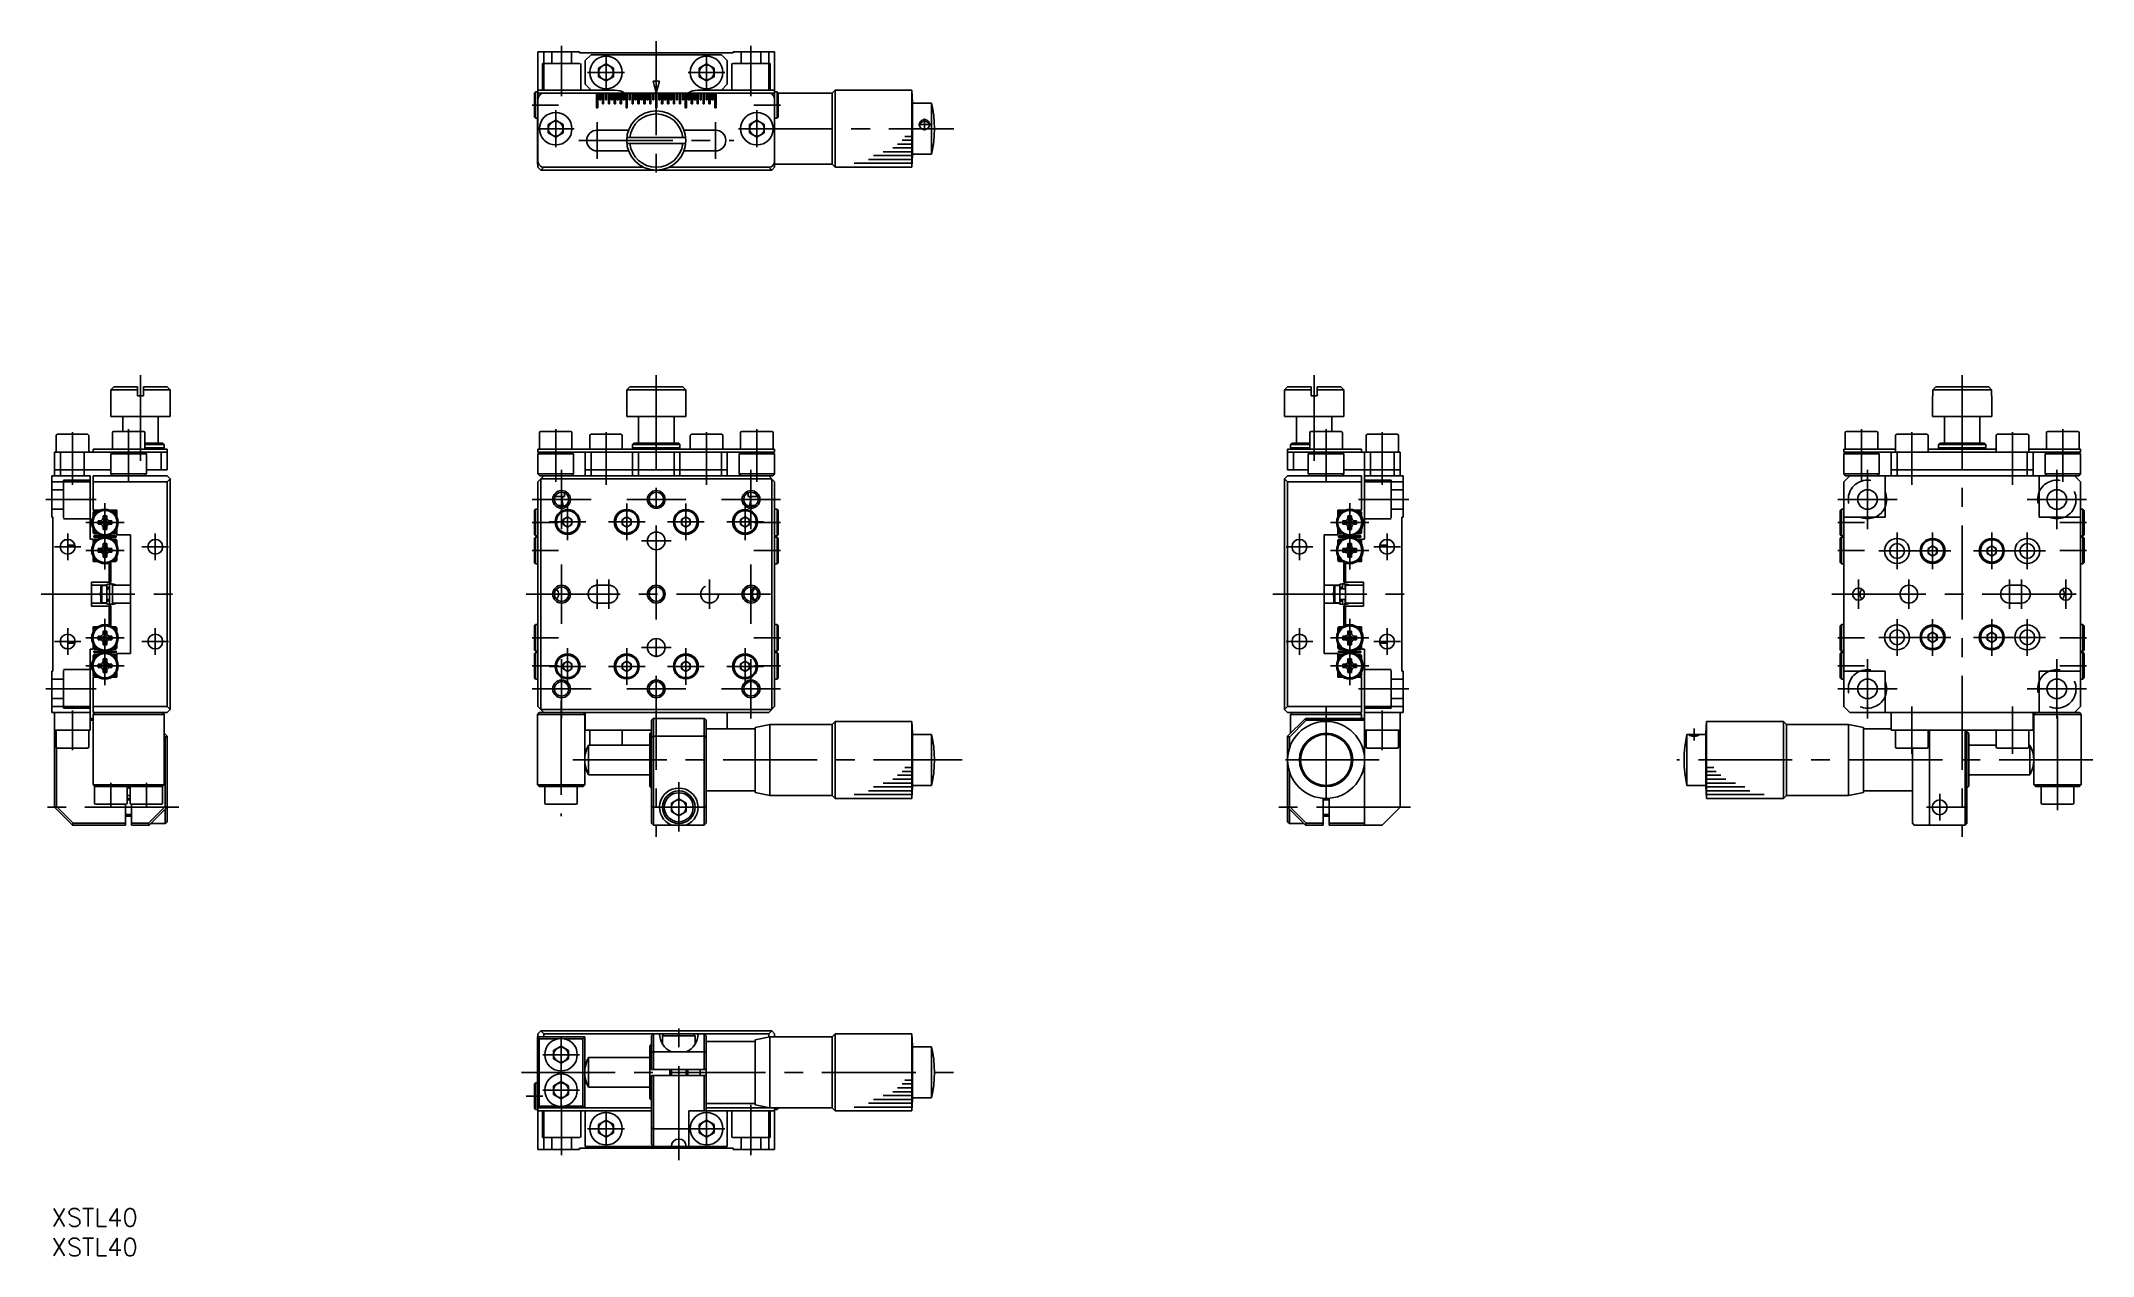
# Model space of a CAD drawing. Extents: x -2 to 345, y -8 to 197.
import ezdxf

# ---------------------------------------------------------------- set-up
doc = ezdxf.new("R2010")
doc.units = 0
doc.header["$LTSCALE"] = 0.5
doc.linetypes.add('CENTER', pattern=[50.8, 31.75, -6.35, 6.35, -6.35])
doc.linetypes.add('DASHED', pattern=[19.05, 12.7, -6.35])
for name, color, linetype in [('MSM_CENTER', 1, 'CENTER'), ('MSM_CONTINUOUS', 7, 'CONTINUOUS'), ('MSM_DASHED', 4, 'DASHED'), ('MSM_NARROW', 5, 'CONTINUOUS'), ('MSM_PART_NUMBER', 7, 'CONTINUOUS')]:
    doc.layers.add(name, color=color, linetype=linetype)
doc.styles.get("Standard").update_dxf_attribs({"font": 'txt.shx', "height": 3, "bigfont": 'bigfont.shx'})

# ---------------------------------------------------------------- blocks, each defined once
blk = doc.blocks.new('*U3')
at = {"layer": 'MSM_PART_NUMBER'}
blk.add_text('XSTL40', height=3, dxfattribs=at).set_placement((0, -3))
blk = doc.blocks.new('*U4')
at = {"layer": 'MSM_PART_NUMBER'}
blk.add_text('XSTL40', height=3, dxfattribs=at).set_placement((0, -8))

msp = doc.modelspace()

# ---------------------------------------------------------------- linework, layer by layer
at = {"layer": 'MSM_CENTER'}
for p, q in [((86.17, 196.42), (86.17, 187.92)), ((93.67, 188.82), (93.67, 195.02)), ((102.17, 197.22), (102.17, 173.42)), ((110.67, 188.82), (110.67, 195.02)), ((118.17, 196.42), (118.17, 187.92)), ((96.77, 191.92), (90.57, 191.92)), ((113.77, 191.92), (107.57, 191.92)), ((85.67, 186.42), (81.17, 186.42)), ((85.17, 179.32), (85.17, 185.52)), ((118.67, 186.42), (123.17, 186.42)), ((119.17, 179.32), (119.17, 185.52)), ((147.49, 182.13), (147.49, 184.13)), ((88.27, 182.42), (82.07, 182.42)), ((89.07, 180.42), (115.27, 180.42)), ((92.17, 177.32), (92.17, 183.52)), ((112.17, 177.32), (112.17, 183.52)), ((116.07, 182.42), (152.43, 182.42)), ((148.49, 183.13), (146.49, 183.13)), ((15, 126.29), (15, 140.79)), ((102.17, 140.79), (102.17, 62.79)), ((213.35, 126.29), (213.35, 140.79)), ((322.84, 140.79), (322.84, 62.79)), ((3.5, 122.26), (3.5, 131.14)), ((13, 122.76), (13, 131.64)), ((85.17, 122.76), (85.17, 131.64)), ((93.67, 122.26), (93.67, 131.14)), ((110.67, 122.26), (110.67, 131.14)), ((119.17, 122.76), (119.17, 131.64)), ((215.35, 122.76), (215.35, 131.64)), ((224.85, 122.26), (224.85, 131.14)), ((305.84, 122.76), (305.84, 131.64)), ((314.34, 122.26), (314.34, 131.14)), ((331.34, 122.26), (331.34, 131.14)), ((339.84, 122.76), (339.84, 131.64)), ((86.17, 124.79), (86.17, 114.79)), ((118.17, 124.79), (118.17, 114.79)), ((306.84, 124.79), (306.84, 114.79)), ((338.84, 124.79), (338.84, 114.79)), ((-1, 119.79), (7.5, 119.79)), ((9, 107.94), (9, 119.14)), ((81.17, 119.79), (91.17, 119.79)), ((87.17, 112.89), (87.17, 119.09)), ((97.17, 119.79), (107.17, 119.79)), ((97.17, 112.89), (97.17, 119.09)), ((107.17, 112.89), (107.17, 119.09)), ((113.17, 119.79), (123.17, 119.79)), ((117.17, 112.89), (117.17, 119.09)), ((219.35, 107.94), (219.35, 119.14)), ((229.35, 119.79), (220.85, 119.79)), ((301.84, 119.79), (311.84, 119.79)), ((333.84, 119.79), (343.84, 119.79)), ((12.25, 115.89), (5.75, 115.89)), ((85.67, 115.89), (81.17, 115.89)), ((90.27, 115.99), (84.07, 115.99)), ((100.27, 115.99), (94.07, 115.99)), ((110.27, 115.99), (104.07, 115.99)), ((120.27, 115.99), (114.07, 115.99)), ((118.67, 115.89), (123.17, 115.89)), ((216.1, 115.89), (222.6, 115.89)), ((306.34, 115.89), (301.84, 115.89)), ((339.34, 115.89), (343.84, 115.89)), ((0.45, 111.79), (4.95, 111.79)), ((2.7, 109.54), (2.7, 114.04)), ((12.25, 111.19), (5.75, 111.19)), ((15.25, 111.79), (19.75, 111.79)), ((17.5, 109.54), (17.5, 114.04)), ((85.67, 111.19), (81.17, 111.19)), ((99.67, 112.79), (104.67, 112.79)), ((118.67, 111.19), (123.17, 111.19)), ((208.6, 111.79), (213.1, 111.79)), ((210.85, 109.54), (210.85, 114.04)), ((216.1, 111.19), (222.6, 111.19)), ((223.4, 111.79), (227.9, 111.79)), ((225.65, 109.54), (225.65, 114.04)), ((306.34, 111.19), (301.84, 111.19)), ((320.94, 111.09), (308.74, 111.09)), ((311.84, 107.99), (311.84, 114.19)), ((317.84, 107.99), (317.84, 114.19)), ((336.94, 111.09), (324.74, 111.09)), ((327.84, 107.99), (327.84, 114.19)), ((333.84, 107.99), (333.84, 114.19)), ((339.34, 111.19), (343.84, 111.19)), ((86.17, 108.79), (86.17, 98.79)), ((118.17, 108.79), (118.17, 98.79)), ((92.17, 101.29), (92.17, 106.29)), ((94.17, 101.29), (94.17, 106.29)), ((111.17, 101.29), (111.17, 106.29)), ((305.34, 101.29), (305.34, 106.29)), ((313.84, 101.29), (313.84, 106.29)), ((330.84, 101.29), (330.84, 106.29)), ((332.84, 101.29), (332.84, 106.29)), ((340.34, 101.29), (340.34, 106.29)), ((-1.8, 103.79), (22, 103.79)), ((80.17, 103.79), (124.17, 103.79)), ((206.35, 103.79), (230.15, 103.79)), ((300.84, 103.79), (344.84, 103.79)), ((2.7, 93.54), (2.7, 98.04)), ((9, 88.44), (9, 99.64)), ((17.5, 93.54), (17.5, 98.04)), ((210.85, 93.54), (210.85, 98.04)), ((219.35, 88.44), (219.35, 99.64)), ((225.65, 93.54), (225.65, 98.04)), ((311.84, 93.39), (311.84, 99.59)), ((317.84, 93.39), (317.84, 99.59)), ((327.84, 93.39), (327.84, 99.59)), ((333.84, 93.39), (333.84, 99.59)), ((0.45, 95.79), (4.95, 95.79)), ((12.25, 96.39), (5.75, 96.39)), ((15.25, 95.79), (19.75, 95.79)), ((85.67, 96.39), (81.17, 96.39)), ((87.17, 88.49), (87.17, 94.69)), ((97.17, 88.49), (97.17, 94.69)), ((99.67, 94.79), (104.67, 94.79)), ((107.17, 88.49), (107.17, 94.69)), ((117.17, 88.49), (117.17, 94.69)), ((118.67, 96.39), (123.17, 96.39)), ((208.6, 95.79), (213.1, 95.79)), ((216.1, 96.39), (222.6, 96.39)), ((223.4, 95.79), (227.9, 95.79)), ((306.34, 96.39), (301.84, 96.39)), ((320.94, 96.49), (308.74, 96.49)), ((336.94, 96.49), (324.74, 96.49)), ((339.34, 96.39), (343.84, 96.39)), ((12.25, 91.69), (5.75, 91.69)), ((85.67, 91.69), (81.17, 91.69)), ((90.27, 91.59), (84.07, 91.59)), ((86.17, 92.79), (86.17, 82.79)), ((100.27, 91.59), (94.07, 91.59)), ((110.27, 91.59), (104.07, 91.59)), ((120.27, 91.59), (114.07, 91.59)), ((118.17, 92.79), (118.17, 82.79)), ((118.67, 91.69), (123.17, 91.69)), ((216.1, 91.69), (222.6, 91.69)), ((306.34, 91.69), (301.84, 91.69)), ((306.84, 92.79), (306.84, 82.79)), ((338.84, 92.79), (338.84, 82.79)), ((339.34, 91.69), (343.84, 91.69)), ((-1, 87.79), (7.5, 87.79)), ((81.17, 87.79), (91.17, 87.79)), ((97.17, 87.79), (107.17, 87.79)), ((113.17, 87.79), (123.17, 87.79)), ((229.35, 87.79), (220.85, 87.79)), ((301.84, 87.79), (311.84, 87.79)), ((333.84, 87.79), (343.84, 87.79)), ((3.5, 77.44), (3.5, 84.14)), ((86.07, 85.79), (86.07, 66.29)), ((215.35, 84.79), (215.35, 66.79)), ((224.85, 77.44), (224.85, 84.14)), ((314.34, 76.79), (314.34, 84.79)), ((331.34, 76.79), (331.34, 84.79)), ((338.94, 67.29), (338.94, 84.79)), ((277.54, 79.09), (277.54, 81.09)), ((88.07, 75.79), (153.83, 75.79)), ((224.35, 75.79), (206.35, 75.79)), ((344.94, 75.79), (274.61, 75.79)), ((10, 67.94), (10, 71.94)), ((16, 67.94), (16, 71.94)), ((105.97, 63.69), (105.97, 72.04)), ((319.04, 65.54), (319.04, 70.04)), ((21.5, 67.79), (-1.5, 67.79)), ((110.22, 67.79), (101.72, 67.79)), ((229.6, 67.79), (206.85, 67.79)), ((316.79, 67.79), (321.29, 67.79)), ((105.97, 8.2), (105.97, 32)), ((86.07, 16.9), (86.07, 29.1)), ((89.17, 26), (82.97, 26)), ((79.37, 23), (153.3, 23)), ((82.97, 19), (80.17, 19)), ((89.17, 20), (82.97, 20)), ((86.17, 9), (86.17, 17.5)), ((118.17, 9), (118.17, 17.5)), ((93.67, 10.4), (93.67, 16.6)), ((110.67, 10.4), (110.67, 16.6)), ((96.77, 13.5), (90.57, 13.5)), ((113.77, 13.5), (107.57, 13.5))]:
    msp.add_line(p, q, dxfattribs=at)
at = {"layer": 'MSM_CONTINUOUS'}
for p, q in [((82.17, 175.92), (82.17, 195.42)), ((89.17, 195.42), (82.17, 195.42)), ((83.17, 195.42), (83.17, 188.92)), ((89.17, 195.22), (89.17, 195.42)), ((89.17, 195.22), (115.17, 195.22)), ((91.17, 194.92), (90.17, 193.92)), ((113.17, 194.92), (91.17, 194.92)), ((114.17, 193.92), (113.17, 194.92)), ((115.17, 195.22), (115.17, 195.42)), ((122.17, 195.42), (115.17, 195.42)), ((121.17, 188.92), (121.17, 195.42)), ((122.17, 195.42), (122.17, 175.92)), ((90.17, 193.92), (90.17, 189.92)), ((93.67, 193.37), (92.42, 192.64)), ((92.42, 192.64), (92.42, 191.2)), ((92.42, 191.2), (93.67, 190.48)), ((94.92, 192.64), (93.67, 193.37)), ((93.67, 190.48), (94.92, 191.2)), ((94.92, 191.2), (94.92, 192.64)), ((110.67, 193.37), (109.42, 192.64)), ((109.42, 192.64), (109.42, 191.2)), ((109.42, 191.2), (110.67, 190.48)), ((111.92, 192.64), (110.67, 193.37)), ((110.67, 190.48), (111.92, 191.2)), ((111.92, 191.2), (111.92, 192.64)), ((114.17, 189.92), (114.17, 193.92)), ((81.77, 188.67), (81.57, 188.47)), ((81.57, 184.37), (81.57, 188.47)), ((82.17, 188.67), (81.77, 188.67)), ((81.77, 184.17), (81.77, 188.67)), ((95.17, 188.92), (82.17, 188.92)), ((82.17, 188.42), (122.17, 188.42)), ((90.17, 189.92), (91.17, 188.92)), ((92.07, 188.42), (92.07, 185.92)), ((92.27, 185.92), (92.27, 188.42)), ((92.57, 188.42), (92.57, 187.32)), ((92.57, 187.32), (92.77, 187.32)), ((92.77, 187.32), (92.77, 188.42)), ((93.07, 188.42), (93.07, 186.62)), ((93.27, 186.62), (93.27, 188.42)), ((93.57, 188.42), (93.57, 187.32)), ((93.57, 187.32), (93.77, 187.32)), ((93.77, 187.32), (93.77, 188.42)), ((94.07, 188.42), (94.07, 186.62)), ((94.27, 186.62), (94.27, 188.42)), ((94.57, 188.42), (94.57, 187.32)), ((94.57, 187.32), (94.77, 187.32)), ((94.77, 187.32), (94.77, 188.42)), ((95.07, 188.42), (95.07, 186.62)), ((95.27, 186.62), (95.27, 188.42)), ((95.57, 188.42), (95.57, 187.32)), ((95.57, 187.32), (95.77, 187.32)), ((95.77, 187.32), (95.77, 188.42)), ((96.07, 188.42), (96.07, 186.62)), ((96.27, 186.62), (96.27, 188.42)), ((96.57, 188.42), (96.57, 187.32)), ((96.57, 187.32), (96.77, 187.32)), ((96.77, 187.32), (96.77, 188.42)), ((97.07, 188.42), (97.07, 185.92)), ((97.27, 185.92), (97.27, 188.42)), ((97.57, 188.42), (97.57, 187.32)), ((97.57, 187.32), (97.77, 187.32)), ((97.77, 187.32), (97.77, 188.42)), ((98.07, 188.42), (98.07, 186.62)), ((98.27, 186.62), (98.27, 188.42)), ((98.57, 188.42), (98.57, 187.32)), ((98.57, 187.32), (98.77, 187.32)), ((98.77, 187.32), (98.77, 188.42)), ((99.07, 188.42), (99.07, 186.62)), ((99.27, 186.62), (99.27, 188.42)), ((99.57, 188.42), (99.57, 187.32)), ((99.57, 187.32), (99.77, 187.32)), ((99.77, 187.32), (99.77, 188.42)), ((100.07, 188.42), (100.07, 186.62)), ((100.27, 186.62), (100.27, 188.42)), ((100.57, 188.42), (100.57, 187.32)), ((100.57, 187.32), (100.77, 187.32)), ((100.77, 187.32), (100.77, 188.42)), ((101.07, 188.42), (101.07, 186.62)), ((101.27, 186.62), (101.27, 188.42)), ((101.57, 188.42), (101.57, 187.32)), ((101.57, 187.32), (101.77, 187.32)), ((102.7, 190.42), (101.63, 190.42)), ((101.63, 190.42), (102.17, 188.42)), ((101.77, 187.32), (101.77, 188.42)), ((102.07, 188.42), (102.07, 185.92)), ((102.17, 188.42), (102.7, 190.42)), ((102.27, 185.92), (102.27, 188.42)), ((102.57, 188.42), (102.57, 187.32)), ((102.57, 187.32), (102.77, 187.32)), ((102.77, 187.32), (102.77, 188.42)), ((103.07, 188.42), (103.07, 186.62)), ((103.27, 186.62), (103.27, 188.42)), ((103.57, 188.42), (103.57, 187.32)), ((103.57, 187.32), (103.77, 187.32)), ((103.77, 187.32), (103.77, 188.42)), ((104.07, 188.42), (104.07, 186.62)), ((104.27, 186.62), (104.27, 188.42)), ((104.57, 188.42), (104.57, 187.32)), ((104.57, 187.32), (104.77, 187.32)), ((104.77, 187.32), (104.77, 188.42)), ((105.07, 188.42), (105.07, 186.62)), ((105.27, 186.62), (105.27, 188.42)), ((105.57, 188.42), (105.57, 187.32)), ((105.57, 187.32), (105.77, 187.32)), ((105.77, 187.32), (105.77, 188.42)), ((106.07, 188.42), (106.07, 186.62)), ((106.27, 186.62), (106.27, 188.42)), ((106.57, 188.42), (106.57, 187.32)), ((106.57, 187.32), (106.77, 187.32)), ((106.77, 187.32), (106.77, 188.42)), ((107.07, 188.42), (107.07, 185.92)), ((107.27, 185.92), (107.27, 188.42)), ((107.57, 188.42), (107.57, 187.32)), ((107.57, 187.32), (107.77, 187.32)), ((107.77, 187.32), (107.77, 188.42)), ((108.07, 188.42), (108.07, 186.62)), ((108.27, 186.62), (108.27, 188.42)), ((108.57, 188.42), (108.57, 187.32)), ((108.57, 187.32), (108.77, 187.32)), ((108.77, 187.32), (108.77, 188.42)), ((109.07, 188.42), (109.07, 186.62)), ((122.17, 188.92), (109.17, 188.92)), ((109.27, 186.62), (109.27, 188.42)), ((109.57, 188.42), (109.57, 187.32)), ((109.57, 187.32), (109.77, 187.32)), ((109.77, 187.32), (109.77, 188.42)), ((110.07, 188.42), (110.07, 186.62)), ((110.27, 186.62), (110.27, 188.42)), ((110.57, 188.42), (110.57, 187.32)), ((110.57, 187.32), (110.77, 187.32)), ((110.77, 187.32), (110.77, 188.42)), ((111.07, 188.42), (111.07, 186.62)), ((111.27, 186.62), (111.27, 188.42)), ((111.57, 188.42), (111.57, 187.32)), ((111.57, 187.32), (111.77, 187.32)), ((111.77, 187.32), (111.77, 188.42)), ((112.07, 188.42), (112.07, 185.92)), ((112.27, 185.92), (112.27, 188.42)), ((113.17, 188.92), (114.17, 189.92)), ((122.57, 188.67), (122.17, 188.67)), ((122.77, 188.47), (122.57, 188.67)), ((122.57, 188.67), (122.57, 184.17)), ((122.77, 188.47), (122.77, 184.37)), ((122.77, 188.42), (131.87, 188.42)), ((131.87, 188.42), (132.37, 188.92)), ((131.87, 188.42), (131.87, 176.42)), ((132.37, 188.92), (132.37, 175.92)), ((132.37, 188.92), (145.37, 188.92)), ((145.37, 188.92), (145.37, 175.92)), ((145.37, 188.92), (145.47, 186.92)), ((81.57, 184.37), (81.77, 184.17)), ((81.77, 184.17), (82.17, 184.17)), ((82.07, 176.42), (82.07, 184.17)), ((85.17, 183.87), (83.92, 183.14)), ((86.42, 183.14), (85.17, 183.87)), ((92.07, 185.92), (92.27, 185.92)), ((93.07, 186.62), (93.27, 186.62)), ((94.07, 186.62), (94.27, 186.62)), ((95.07, 186.62), (95.27, 186.62)), ((96.07, 186.62), (96.27, 186.62)), ((97.07, 185.92), (97.27, 185.92)), ((98.07, 186.62), (98.27, 186.62)), ((99.07, 186.62), (99.27, 186.62)), ((100.07, 186.62), (100.27, 186.62)), ((101.07, 186.62), (101.27, 186.62)), ((102.07, 185.92), (102.27, 185.92)), ((103.07, 186.62), (103.27, 186.62)), ((104.07, 186.62), (104.27, 186.62)), ((105.07, 186.62), (105.27, 186.62)), ((106.07, 186.62), (106.27, 186.62)), ((107.07, 185.92), (107.27, 185.92)), ((108.07, 186.62), (108.27, 186.62)), ((109.07, 186.62), (109.27, 186.62)), ((110.07, 186.62), (110.27, 186.62)), ((111.07, 186.62), (111.27, 186.62)), ((112.07, 185.92), (112.27, 185.92)), ((119.17, 183.87), (117.92, 183.14)), ((120.42, 183.14), (119.17, 183.87)), ((122.17, 184.17), (122.57, 184.17)), ((122.57, 184.17), (122.77, 184.37)), ((145.47, 186.92), (145.47, 177.92)), ((145.47, 186.72), (148.67, 186.72)), ((148.67, 186.72), (148.67, 178.12)), ((83.92, 183.14), (83.92, 181.7)), ((83.92, 181.7), (85.17, 180.98)), ((85.17, 180.98), (86.42, 181.7)), ((86.42, 181.7), (86.42, 183.14)), ((92.17, 182.17), (97.48, 182.17)), ((97.19, 180.92), (107.14, 180.92)), ((106.85, 182.17), (112.17, 182.17)), ((117.92, 183.14), (117.92, 181.7)), ((117.92, 181.7), (119.17, 180.98)), ((119.17, 180.98), (120.42, 181.7)), ((120.42, 181.7), (120.42, 183.14)), ((97.48, 178.67), (92.17, 178.67)), ((107.14, 179.92), (97.19, 179.92)), ((112.17, 178.67), (106.85, 178.67)), ((145.37, 175.92), (145.47, 177.92)), ((145.47, 178.12), (148.67, 178.12)), ((82.07, 176.42), (82.17, 176.52)), ((82.17, 176.42), (82.07, 176.42)), ((82.67, 175.42), (82.17, 175.92)), ((83.17, 175.92), (82.67, 175.42)), ((121.67, 175.42), (82.67, 175.42)), ((99.99, 175.92), (83.17, 175.92)), ((121.17, 175.92), (104.35, 175.92)), ((121.67, 175.42), (121.17, 175.92)), ((122.17, 175.92), (121.67, 175.42)), ((122.17, 176.42), (131.87, 176.42)), ((131.87, 176.42), (132.37, 175.92)), ((132.37, 175.92), (145.37, 175.92)), ((10, 138.29), (10.5, 138.79)), ((14.5, 138.79), (10.5, 138.79)), ((14.5, 138.79), (14.5, 137.29)), ((19.5, 138.79), (15.5, 138.79)), ((15.5, 137.29), (15.5, 138.79)), ((19.5, 138.79), (20, 138.29)), ((97.69, 138.79), (97.19, 138.29)), ((97.69, 138.79), (106.64, 138.79)), ((106.64, 138.79), (107.14, 138.29)), ((208.85, 138.79), (208.35, 138.29)), ((208.85, 138.79), (212.85, 138.79)), ((212.85, 137.29), (212.85, 138.79)), ((213.85, 138.79), (217.85, 138.79)), ((213.85, 138.79), (213.85, 137.29)), ((217.85, 138.79), (218.35, 138.29)), ((317.87, 138.29), (318.37, 138.79)), ((327.32, 138.79), (318.37, 138.79)), ((327.32, 138.79), (327.82, 138.29)), ((10, 133.79), (10, 138.29)), ((14.5, 138.29), (10, 138.29)), ((15.5, 137.29), (14.5, 137.29)), ((20, 138.29), (15.5, 138.29)), ((20, 138.29), (20, 133.79)), ((97.17, 137.29), (97.17, 133.79)), ((97.17, 137.29), (97.19, 137.29)), ((97.19, 138.29), (107.14, 138.29)), ((97.19, 138.29), (97.19, 137.29)), ((107.14, 138.29), (107.14, 137.29)), ((107.14, 137.29), (107.17, 137.29)), ((107.17, 137.29), (107.17, 133.79)), ((208.35, 138.29), (208.35, 133.79)), ((208.35, 138.29), (212.85, 138.29)), ((212.85, 137.29), (213.85, 137.29)), ((213.85, 138.29), (218.35, 138.29)), ((218.35, 133.79), (218.35, 138.29)), ((317.84, 137.29), (317.84, 133.79)), ((317.87, 137.29), (317.84, 137.29)), ((327.82, 138.29), (317.87, 138.29)), ((317.87, 138.29), (317.87, 137.29)), ((327.82, 138.29), (327.82, 137.29)), ((327.84, 137.29), (327.82, 137.29)), ((327.84, 137.29), (327.84, 133.79)), ((20, 133.79), (10, 133.79)), ((12, 131.29), (12, 133.79)), ((18, 133.79), (18, 129.29)), ((97.17, 133.79), (107.17, 133.79)), ((99.17, 133.79), (99.17, 129.29)), ((105.17, 133.79), (105.17, 129.29)), ((208.35, 133.79), (218.35, 133.79)), ((210.35, 133.79), (210.35, 129.29)), ((216.35, 131.29), (216.35, 133.79)), ((327.84, 133.79), (317.84, 133.79)), ((319.84, 133.79), (319.84, 129.29)), ((325.84, 133.79), (325.84, 129.29)), ((0.75, 127.79), (0.75, 130.59)), ((0.95, 130.79), (6.05, 130.79)), ((6.25, 130.59), (6.25, 127.79)), ((10.25, 128.29), (10.25, 131.09)), ((10.45, 131.29), (15.55, 131.29)), ((15.75, 131.09), (15.75, 128.29)), ((18.8, 129.29), (15.75, 129.29)), ((19, 129.09), (15.75, 129.09)), ((15.75, 128.49), (19, 128.49)), ((19, 129.09), (18.8, 129.29)), ((18.8, 128.29), (19, 128.49)), ((19, 129.09), (19, 128.49)), ((82.42, 131.09), (82.42, 128.29)), ((82.62, 131.29), (87.72, 131.29)), ((87.92, 131.09), (87.92, 128.29)), ((90.92, 130.59), (90.92, 128.29)), ((91.12, 130.79), (96.22, 130.79)), ((96.42, 130.59), (96.42, 128.29)), ((98.17, 129.09), (98.37, 129.29)), ((98.17, 129.09), (98.17, 128.49)), ((98.17, 129.09), (106.17, 129.09)), ((98.37, 128.29), (98.17, 128.49)), ((106.17, 128.49), (98.17, 128.49)), ((98.37, 129.29), (105.97, 129.29)), ((105.97, 129.29), (106.17, 129.09)), ((105.97, 128.29), (106.17, 128.49)), ((106.17, 129.09), (106.17, 128.49)), ((107.92, 130.59), (107.92, 128.29)), ((108.12, 130.79), (113.22, 130.79)), ((113.42, 130.59), (113.42, 128.29)), ((116.42, 131.09), (116.42, 128.29)), ((116.62, 131.29), (121.72, 131.29)), ((121.92, 131.09), (121.92, 128.29)), ((209.35, 129.09), (209.55, 129.29)), ((209.35, 129.09), (209.35, 128.49)), ((209.35, 129.09), (212.6, 129.09)), ((209.55, 128.29), (209.35, 128.49)), ((212.6, 128.49), (209.35, 128.49)), ((209.55, 129.29), (212.6, 129.29)), ((212.6, 131.09), (212.6, 128.29)), ((217.9, 131.29), (212.8, 131.29)), ((218.1, 128.29), (218.1, 131.09)), ((222.1, 130.59), (222.1, 127.79)), ((227.4, 130.79), (222.3, 130.79)), ((227.6, 127.79), (227.6, 130.59)), ((303.09, 131.09), (303.09, 128.29)), ((308.39, 131.29), (303.29, 131.29)), ((308.59, 131.09), (308.59, 128.29)), ((311.59, 130.59), (311.59, 127.79)), ((316.89, 130.79), (311.79, 130.79)), ((317.09, 130.59), (317.09, 127.79)), ((319.04, 129.29), (318.84, 129.09)), ((318.84, 129.09), (318.84, 128.49)), ((326.84, 129.09), (318.84, 129.09)), ((319.04, 128.29), (318.84, 128.49)), ((318.84, 128.49), (326.84, 128.49)), ((326.64, 129.29), (319.04, 129.29)), ((326.84, 129.09), (326.64, 129.29)), ((326.64, 128.29), (326.84, 128.49)), ((326.84, 129.09), (326.84, 128.49)), ((328.59, 130.59), (328.59, 127.79)), ((333.89, 130.79), (328.79, 130.79)), ((334.09, 130.59), (334.09, 127.79)), ((337.09, 131.09), (337.09, 128.29)), ((342.39, 131.29), (337.29, 131.29)), ((342.59, 131.09), (342.59, 128.29)), ((0.5, 127.79), (0.5, 123.79)), ((19.5, 127.79), (0.5, 127.79)), ((1.5, 123.79), (1.5, 127.79)), ((5.5, 127.79), (5.5, 123.79)), ((19.5, 128.29), (7, 128.29)), ((7, 128.29), (7, 127.79)), ((10, 127.49), (10.3, 127.79)), ((10, 124.09), (10, 127.49)), ((16, 127.49), (10, 127.49)), ((16, 127.49), (15.7, 127.79)), ((16, 127.49), (16, 124.09)), ((18.5, 127.79), (18.5, 124.79)), ((19.5, 124.79), (19.5, 128.29)), ((82.17, 128.29), (82.17, 127.79)), ((82.17, 128.29), (122.17, 128.29)), ((82.17, 127.79), (122.17, 127.79)), ((82.47, 127.79), (82.17, 127.49)), ((82.17, 127.49), (82.17, 124.09)), ((88.17, 127.49), (82.17, 127.49)), ((88.17, 127.49), (87.87, 127.79)), ((88.17, 124.09), (88.17, 127.49)), ((90.17, 127.79), (90.17, 123.79)), ((91.17, 127.79), (91.17, 123.79)), ((98.17, 127.79), (98.17, 123.79)), ((99.17, 127.79), (99.17, 123.79)), ((105.17, 127.79), (105.17, 123.79)), ((106.17, 127.79), (106.17, 123.79)), ((113.17, 127.79), (113.17, 123.79)), ((114.17, 127.79), (114.17, 123.79)), ((116.47, 127.79), (116.17, 127.49)), ((116.17, 127.49), (116.17, 124.09)), ((122.17, 127.49), (116.17, 127.49)), ((122.17, 127.49), (121.87, 127.79)), ((122.17, 128.29), (122.17, 127.79)), ((122.17, 124.09), (122.17, 127.49)), ((208.85, 128.29), (221.35, 128.29)), ((208.85, 124.79), (208.85, 128.29)), ((208.85, 127.79), (227.85, 127.79)), ((209.85, 127.79), (209.85, 124.79)), ((212.35, 127.49), (212.65, 127.79)), ((212.35, 127.49), (212.35, 124.09)), ((212.35, 127.49), (218.35, 127.49)), ((218.35, 127.49), (218.05, 127.79)), ((218.35, 124.09), (218.35, 127.49)), ((221.35, 128.29), (221.35, 127.79)), ((221.85, 113.09), (221.85, 127.79)), ((222.85, 127.79), (222.85, 123.79)), ((226.85, 123.79), (226.85, 127.79)), ((227.85, 127.79), (227.85, 123.79)), ((302.84, 128.29), (302.84, 127.79)), ((311.59, 128.29), (302.84, 128.29)), ((342.84, 127.79), (302.84, 127.79)), ((302.84, 127.49), (303.14, 127.79)), ((302.84, 124.09), (302.84, 127.49)), ((302.84, 127.49), (308.84, 127.49)), ((308.54, 127.79), (308.84, 127.49)), ((308.84, 127.49), (308.84, 124.09)), ((310.84, 127.79), (310.84, 123.79)), ((311.84, 127.79), (311.84, 123.79)), ((328.59, 128.29), (317.09, 128.29)), ((333.84, 127.79), (333.84, 123.79)), ((342.84, 128.29), (334.09, 128.29)), ((334.84, 127.79), (334.84, 123.79)), ((336.84, 127.49), (337.14, 127.79)), ((336.84, 124.09), (336.84, 127.49)), ((336.84, 127.49), (342.84, 127.49)), ((342.54, 127.79), (342.84, 127.49)), ((342.84, 128.29), (342.84, 127.79)), ((342.84, 127.49), (342.84, 124.09)), ((0, 123.79), (0, 116.79)), ((6.5, 123.79), (0, 123.79)), ((6.5, 122.79), (0, 122.79)), ((0.5, 124.79), (10, 124.79)), ((6.5, 113.09), (6.5, 123.79)), ((7, 123.79), (7, 117.99)), ((19.5, 123.79), (7, 123.79)), ((19.5, 122.79), (7, 122.79)), ((10, 124.09), (10.3, 123.79)), ((16, 124.09), (10, 124.09)), ((15.7, 123.79), (16, 124.09)), ((19.5, 124.79), (16, 124.79)), ((19.5, 123.79), (20, 123.29)), ((20, 123.29), (19.5, 122.79)), ((19.5, 84.79), (19.5, 122.79)), ((20, 123.29), (20, 84.29)), ((82.17, 124.09), (88.17, 124.09)), ((82.17, 124.09), (82.47, 123.79)), ((83.17, 123.79), (82.17, 122.79)), ((82.17, 122.79), (82.17, 84.79)), ((82.47, 123.79), (121.87, 123.79)), ((82.67, 123.29), (121.67, 123.29)), ((82.67, 123.29), (82.67, 84.29)), ((87.87, 123.79), (88.17, 124.09)), ((90.17, 124.79), (114.17, 124.79)), ((116.17, 124.09), (122.17, 124.09)), ((116.17, 124.09), (116.47, 123.79)), ((122.17, 122.79), (121.17, 123.79)), ((121.67, 123.29), (121.67, 84.29)), ((122.17, 124.09), (121.87, 123.79)), ((122.17, 122.79), (122.17, 84.79)), ((208.35, 123.29), (208.85, 123.79)), ((208.85, 122.79), (208.35, 123.29)), ((208.35, 84.29), (208.35, 123.29)), ((208.85, 124.79), (212.35, 124.79)), ((208.85, 123.79), (221.35, 123.79)), ((208.85, 122.79), (208.85, 84.79)), ((221.35, 122.79), (208.85, 122.79)), ((212.35, 124.09), (218.35, 124.09)), ((212.65, 123.79), (212.35, 124.09)), ((218.35, 124.09), (218.05, 123.79)), ((227.85, 124.79), (218.35, 124.79)), ((221.35, 117.99), (221.35, 123.79)), ((221.85, 123.79), (228.35, 123.79)), ((228.35, 122.79), (221.85, 122.79)), ((228.35, 123.79), (228.35, 116.79)), ((308.84, 124.09), (302.84, 124.09)), ((302.84, 124.09), (303.14, 123.79)), ((303.84, 123.79), (302.84, 122.79)), ((302.84, 84.79), (302.84, 122.79)), ((342.54, 123.79), (303.14, 123.79)), ((308.54, 123.79), (308.84, 124.09)), ((309.84, 116.79), (309.84, 123.79)), ((334.84, 124.79), (310.84, 124.79)), ((335.84, 116.79), (335.84, 123.79)), ((342.84, 124.09), (336.84, 124.09)), ((336.84, 124.09), (337.14, 123.79)), ((342.84, 122.79), (341.84, 123.79)), ((342.84, 124.09), (342.54, 123.79)), ((342.84, 122.79), (342.84, 84.79)), ((7, 117.99), (8.19, 117.99)), ((8.13, 117.96), (8.1, 117.99)), ((9.81, 117.99), (11, 117.99)), ((9.9, 117.99), (9.87, 117.96)), ((11, 117.99), (11, 116.92)), ((81.77, 118.14), (81.57, 117.94)), ((81.57, 113.84), (81.57, 117.94)), ((82.17, 118.14), (81.77, 118.14)), ((81.77, 113.64), (81.77, 118.14)), ((86.67, 120.29), (85.04, 120.29)), ((86.41, 118.79), (85.45, 118.79)), ((86.41, 118.79), (86.05, 118.56)), ((86.67, 120.29), (86.67, 120.91)), ((117.67, 120.29), (117.67, 120.91)), ((117.67, 120.29), (119.29, 120.29)), ((117.92, 118.79), (118.88, 118.79)), ((117.92, 118.79), (118.29, 118.56)), ((122.17, 118.14), (122.57, 118.14)), ((122.57, 118.14), (122.77, 117.94)), ((122.57, 113.64), (122.57, 118.14)), ((122.77, 113.84), (122.77, 117.94)), ((218.54, 117.99), (217.35, 117.99)), ((217.35, 117.99), (217.35, 116.92)), ((218.45, 117.99), (218.47, 117.96)), ((221.35, 117.99), (220.15, 117.99)), ((220.22, 117.96), (220.25, 117.99)), ((302.44, 118.14), (302.24, 117.94)), ((302.24, 113.84), (302.24, 117.94)), ((302.84, 118.14), (302.44, 118.14)), ((302.44, 113.64), (302.44, 118.14)), ((342.84, 118.14), (343.24, 118.14)), ((343.24, 118.14), (343.44, 117.94)), ((343.24, 113.64), (343.24, 118.14)), ((343.44, 113.84), (343.44, 117.94)), ((0.2, 116.79), (0, 116.79)), ((0.2, 90.79), (0.2, 116.79)), ((7.2, 117.79), (7, 117.59)), ((7, 117.59), (7, 116.92)), ((7, 117.59), (7.53, 117.59)), ((7, 114.86), (7, 114.19)), ((7.79, 117.79), (7.2, 117.79)), ((7.2, 117.24), (7.2, 117.79)), ((7.2, 113.99), (7.2, 114.54)), ((7.85, 116.19), (8.2, 116.19)), ((7.85, 115.59), (7.85, 116.19)), ((7.85, 116.19), (8.2, 115.97)), ((7.85, 115.59), (8.2, 115.8)), ((8.2, 115.59), (7.85, 115.59)), ((8.2, 115.97), (8.41, 115.97)), ((8.2, 115.97), (8.2, 115.8)), ((8.41, 115.8), (8.2, 115.8)), ((8.7, 117.04), (9.3, 117.04)), ((8.7, 116.69), (8.7, 117.04)), ((8.7, 117.04), (8.91, 116.68)), ((8.7, 114.74), (8.7, 115.09)), ((8.7, 114.74), (8.91, 115.09)), ((9.3, 114.74), (8.7, 114.74)), ((8.91, 116.47), (8.91, 116.68)), ((9.09, 116.68), (8.91, 116.68)), ((8.91, 115.09), (8.91, 115.3)), ((9.09, 115.09), (8.91, 115.09)), ((9.3, 117.04), (9.09, 116.68)), ((9.09, 116.68), (9.09, 116.47)), ((9.09, 115.3), (9.09, 115.09)), ((9.3, 114.74), (9.09, 115.09)), ((9.3, 117.04), (9.3, 116.69)), ((9.3, 115.09), (9.3, 114.74)), ((9.59, 115.97), (9.8, 115.97)), ((9.8, 115.8), (9.59, 115.8)), ((9.8, 116.19), (10.15, 116.19)), ((9.8, 115.97), (10.15, 116.19)), ((9.8, 115.97), (9.8, 115.8)), ((9.8, 115.8), (10.15, 115.59)), ((10.15, 115.59), (9.8, 115.59)), ((10.15, 116.19), (10.15, 115.59)), ((10.8, 117.79), (10.21, 117.79)), ((10.47, 117.59), (11, 117.59)), ((11, 117.59), (10.8, 117.79)), ((10.8, 117.79), (10.8, 117.24)), ((10.8, 114.54), (10.8, 113.99)), ((11, 113.79), (11, 114.86)), ((87.17, 116.85), (86.42, 116.42)), ((86.42, 116.42), (86.42, 115.55)), ((86.42, 115.55), (87.17, 115.12)), ((87.92, 116.42), (87.17, 116.85)), ((87.17, 115.12), (87.92, 115.55)), ((87.92, 115.55), (87.92, 116.42)), ((97.17, 116.85), (96.42, 116.42)), ((96.42, 116.42), (96.42, 115.55)), ((96.42, 115.55), (97.17, 115.12)), ((97.92, 116.42), (97.17, 116.85)), ((97.17, 115.12), (97.92, 115.55)), ((97.92, 115.55), (97.92, 116.42)), ((107.17, 116.85), (106.42, 116.42)), ((106.42, 116.42), (106.42, 115.55)), ((106.42, 115.55), (107.17, 115.12)), ((107.92, 116.42), (107.17, 116.85)), ((107.17, 115.12), (107.92, 115.55)), ((107.92, 115.55), (107.92, 116.42)), ((117.17, 116.85), (116.42, 116.42)), ((116.42, 116.42), (116.42, 115.55)), ((116.42, 115.55), (117.17, 115.12)), ((117.92, 116.42), (117.17, 116.85)), ((117.17, 115.12), (117.92, 115.55)), ((117.92, 115.55), (117.92, 116.42)), ((217.55, 117.79), (217.35, 117.59)), ((217.87, 117.59), (217.35, 117.59)), ((217.35, 114.86), (217.35, 113.79)), ((217.55, 117.79), (217.55, 117.24)), ((217.55, 117.79), (218.14, 117.79)), ((217.55, 114.54), (217.55, 113.99)), ((218.55, 116.19), (218.2, 116.19)), ((218.2, 116.19), (218.2, 115.59)), ((218.2, 116.19), (218.55, 115.97)), ((218.2, 115.59), (218.55, 115.8)), ((218.2, 115.59), (218.55, 115.59)), ((218.76, 115.97), (218.55, 115.97)), ((218.55, 115.97), (218.55, 115.8)), ((218.55, 115.8), (218.76, 115.8)), ((219.65, 117.04), (219.05, 117.04)), ((219.05, 117.04), (219.05, 116.69)), ((219.05, 117.04), (219.26, 116.68)), ((219.05, 115.09), (219.05, 114.74)), ((219.05, 114.74), (219.26, 115.09)), ((219.05, 114.74), (219.65, 114.74)), ((219.26, 116.68), (219.26, 116.47)), ((219.26, 116.68), (219.43, 116.68)), ((219.26, 115.3), (219.26, 115.09)), ((219.26, 115.09), (219.43, 115.09)), ((219.65, 117.04), (219.43, 116.68)), ((219.43, 116.47), (219.43, 116.68)), ((219.43, 115.09), (219.43, 115.3)), ((219.65, 114.74), (219.43, 115.09)), ((219.65, 116.69), (219.65, 117.04)), ((219.65, 114.74), (219.65, 115.09)), ((220.14, 115.97), (219.93, 115.97)), ((219.93, 115.8), (220.14, 115.8)), ((220.14, 115.97), (220.5, 116.19)), ((220.14, 115.97), (220.14, 115.8)), ((220.14, 115.8), (220.5, 115.59)), ((220.5, 116.19), (220.15, 116.19)), ((220.15, 115.59), (220.5, 115.59)), ((220.5, 115.59), (220.5, 116.19)), ((220.55, 117.79), (221.15, 117.79)), ((221.35, 117.59), (220.82, 117.59)), ((221.15, 117.79), (221.35, 117.59)), ((221.15, 117.24), (221.15, 117.79)), ((221.15, 113.99), (221.15, 114.54)), ((221.35, 117.59), (221.35, 116.92)), ((221.35, 114.86), (221.35, 114.19)), ((228.15, 116.79), (228.35, 116.79)), ((228.15, 116.79), (228.15, 90.79)), ((309.84, 116.79), (302.84, 116.79)), ((342.84, 116.79), (335.84, 116.79)), ((2.7, 112.99), (2.35, 112.99)), ((2.7, 110.54), (2.7, 112.99)), ((3.91, 112.09), (2.7, 112.09)), ((7, 113.09), (6.5, 113.09)), ((7, 114.19), (7.2, 113.99)), ((7.53, 114.19), (7, 114.19)), ((7, 112.22), (7, 113.09)), ((7.2, 113.09), (7, 112.89)), ((7.53, 112.89), (7, 112.89)), ((7.12, 113.64), (10.87, 113.64)), ((7.12, 113.44), (7.12, 113.64)), ((7.12, 113.44), (10.87, 113.44)), ((7.2, 113.99), (7.79, 113.99)), ((7.79, 113.09), (7.2, 113.09)), ((7.2, 113.09), (7.2, 112.54)), ((7.85, 111.49), (8.2, 111.49)), ((7.85, 110.89), (7.85, 111.49)), ((7.85, 111.49), (8.2, 111.27)), ((7.85, 110.89), (8.2, 111.1)), ((8.05, 113.64), (8.19, 113.79)), ((8.05, 113.64), (8.05, 113.64)), ((8.05, 113.64), (8.05, 113.64)), ((8.05, 113.43), (8.05, 113.44)), ((8.05, 113.43), (8.05, 113.44)), ((8.19, 113.29), (8.05, 113.43)), ((8.24, 113.31), (8.11, 113.44)), ((8.2, 111.27), (8.41, 111.27)), ((8.2, 111.27), (8.2, 111.1)), ((8.41, 111.1), (8.2, 111.1)), ((8.35, 113.34), (8.25, 113.44)), ((8.7, 112.34), (9.3, 112.34)), ((8.7, 111.99), (8.7, 112.34)), ((8.7, 112.34), (8.91, 111.98)), ((8.91, 111.77), (8.91, 111.98)), ((9.09, 111.98), (8.91, 111.98)), ((9.3, 112.34), (9.09, 111.98)), ((9.09, 111.98), (9.09, 111.77)), ((9.3, 112.34), (9.3, 111.99)), ((9.59, 111.27), (9.8, 111.27)), ((9.8, 111.1), (9.59, 111.1)), ((9.65, 113.73), (9.75, 113.64)), ((9.76, 113.77), (9.89, 113.64)), ((9.8, 111.49), (10.15, 111.49)), ((9.8, 111.27), (10.15, 111.49)), ((9.8, 111.27), (9.8, 111.1)), ((9.8, 111.1), (10.15, 110.89)), ((9.81, 113.79), (9.95, 113.64)), ((9.95, 113.43), (9.81, 113.29)), ((9.95, 113.64), (9.95, 113.64)), ((9.95, 113.64), (9.95, 113.64)), ((9.95, 113.44), (9.95, 113.43)), ((9.95, 113.44), (9.95, 113.43)), ((10.15, 111.49), (10.15, 110.89)), ((10.21, 113.99), (10.8, 113.99)), ((10.8, 113.09), (10.21, 113.09)), ((11, 114.19), (10.47, 114.19)), ((11, 112.89), (10.47, 112.89)), ((10.8, 113.99), (11, 114.19)), ((10.8, 113.09), (11, 112.89)), ((10.8, 112.54), (10.8, 113.09)), ((10.87, 113.44), (10.87, 113.64)), ((11, 113.79), (13.3, 113.79)), ((11, 112.22), (11, 112.89)), ((13.3, 113.79), (13.3, 93.79)), ((81.57, 113.84), (81.77, 113.64)), ((81.77, 113.44), (81.57, 113.24)), ((81.57, 109.14), (81.57, 113.24)), ((81.77, 113.64), (82.17, 113.64)), ((81.77, 113.44), (82.17, 113.44)), ((81.77, 108.94), (81.77, 113.44)), ((122.57, 113.64), (122.17, 113.64)), ((122.57, 113.44), (122.17, 113.44)), ((122.77, 113.84), (122.57, 113.64)), ((122.57, 113.44), (122.77, 113.24)), ((122.57, 108.94), (122.57, 113.44)), ((122.77, 109.14), (122.77, 113.24)), ((217.35, 113.79), (215.05, 113.79)), ((215.05, 113.79), (215.05, 93.79)), ((217.35, 114.19), (217.87, 114.19)), ((217.35, 114.19), (217.55, 113.99)), ((217.55, 113.09), (217.35, 112.89)), ((217.87, 112.89), (217.35, 112.89)), ((217.35, 112.22), (217.35, 112.89)), ((221.22, 113.64), (217.47, 113.64)), ((217.47, 113.44), (217.47, 113.64)), ((221.22, 113.44), (217.47, 113.44)), ((218.14, 113.99), (217.55, 113.99)), ((217.55, 113.09), (218.14, 113.09)), ((217.55, 113.09), (217.55, 112.54)), ((218.55, 111.49), (218.2, 111.49)), ((218.2, 111.49), (218.2, 110.89)), ((218.2, 111.49), (218.55, 111.27)), ((218.2, 110.89), (218.55, 111.1)), ((218.54, 113.79), (218.39, 113.64)), ((218.39, 113.64), (218.39, 113.64)), ((218.39, 113.64), (218.4, 113.64)), ((218.39, 113.44), (218.39, 113.43)), ((218.4, 113.44), (218.39, 113.43)), ((218.39, 113.43), (218.54, 113.29)), ((218.59, 113.77), (218.46, 113.64)), ((218.76, 111.27), (218.55, 111.27)), ((218.55, 111.27), (218.55, 111.1)), ((218.55, 111.1), (218.76, 111.1)), ((218.69, 113.73), (218.6, 113.64)), ((219.65, 112.34), (219.05, 112.34)), ((219.05, 112.34), (219.05, 111.99)), ((219.05, 112.34), (219.26, 111.98)), ((219.26, 111.98), (219.26, 111.77)), ((219.26, 111.98), (219.43, 111.98)), ((219.65, 112.34), (219.43, 111.98)), ((219.43, 111.77), (219.43, 111.98)), ((219.65, 111.99), (219.65, 112.34)), ((220.14, 111.27), (219.93, 111.27)), ((219.93, 111.1), (220.14, 111.1)), ((220, 113.34), (220.09, 113.44)), ((220.1, 113.31), (220.24, 113.44)), ((220.14, 111.27), (220.5, 111.49)), ((220.14, 111.27), (220.14, 111.1)), ((220.14, 111.1), (220.5, 110.89)), ((220.5, 111.49), (220.15, 111.49)), ((220.3, 113.64), (220.16, 113.79)), ((220.16, 113.29), (220.3, 113.43)), ((220.29, 113.64), (220.3, 113.64)), ((220.3, 113.43), (220.29, 113.44)), ((220.3, 113.64), (220.3, 113.64)), ((220.3, 113.43), (220.3, 113.44)), ((220.5, 110.89), (220.5, 111.49)), ((221.15, 113.99), (220.55, 113.99)), ((220.55, 113.09), (221.15, 113.09)), ((220.82, 114.19), (221.35, 114.19)), ((221.35, 112.89), (220.82, 112.89)), ((221.15, 113.99), (221.35, 114.19)), ((221.15, 112.54), (221.15, 113.09)), ((221.35, 112.89), (221.15, 113.09)), ((221.22, 113.44), (221.22, 113.64)), ((221.35, 112.22), (221.35, 113.09)), ((221.35, 113.09), (221.85, 113.09)), ((225.65, 112.08), (224.43, 112.08)), ((226, 112.98), (225.65, 112.98)), ((225.65, 110.54), (225.65, 112.98)), ((302.24, 113.84), (302.44, 113.64)), ((302.44, 113.44), (302.24, 113.24)), ((302.24, 109.14), (302.24, 113.24)), ((302.44, 113.64), (302.84, 113.64)), ((302.44, 113.44), (302.84, 113.44)), ((302.44, 108.94), (302.44, 113.44)), ((317.84, 111.95), (317.09, 111.52)), ((317.09, 111.52), (317.09, 110.65)), ((318.59, 111.52), (317.84, 111.95)), ((318.59, 110.65), (318.59, 111.52)), ((327.84, 111.95), (327.09, 111.52)), ((327.09, 111.52), (327.09, 110.65)), ((328.59, 111.52), (327.84, 111.95)), ((328.59, 110.65), (328.59, 111.52)), ((343.24, 113.64), (342.84, 113.64)), ((343.24, 113.44), (342.84, 113.44)), ((343.44, 113.84), (343.24, 113.64)), ((343.24, 113.44), (343.44, 113.24)), ((343.24, 108.94), (343.24, 113.44)), ((343.44, 109.14), (343.44, 113.24)), ((7, 109.29), (7, 110.16)), ((7.2, 109.29), (7, 109.49)), ((7, 109.49), (7.53, 109.49)), ((7.79, 109.29), (7, 109.29)), ((7.2, 109.84), (7.2, 109.29)), ((8.2, 110.89), (7.85, 110.89)), ((8.7, 110.04), (8.7, 110.39)), ((8.7, 110.04), (8.91, 110.39)), ((9.3, 110.04), (8.7, 110.04)), ((8.91, 110.39), (8.91, 110.6)), ((9.09, 110.39), (8.91, 110.39)), ((9.09, 110.6), (9.09, 110.39)), ((9.3, 110.04), (9.09, 110.39)), ((9.3, 110.39), (9.3, 110.04)), ((9.7, 105.79), (9.7, 109.05)), ((10.15, 110.89), (9.8, 110.89)), ((9.87, 109.11), (10, 108.99)), ((10, 108.99), (10, 105.79)), ((10.21, 109.29), (10.8, 109.29)), ((10.47, 109.49), (11, 109.49)), ((10.8, 109.29), (10.8, 109.84)), ((11, 109.49), (10.8, 109.29)), ((11, 109.49), (11, 110.16)), ((81.57, 109.14), (81.77, 108.94)), ((81.77, 108.94), (82.17, 108.94)), ((122.57, 108.94), (122.17, 108.94)), ((122.77, 109.14), (122.57, 108.94)), ((217.35, 109.49), (217.35, 110.16)), ((217.35, 109.49), (217.87, 109.49)), ((217.55, 109.29), (217.35, 109.49)), ((217.55, 109.84), (217.55, 109.29)), ((218.14, 109.29), (217.55, 109.29)), ((218.2, 110.89), (218.55, 110.89)), ((218.47, 109.11), (218.35, 108.99)), ((218.35, 105.79), (218.35, 108.99)), ((218.65, 109.05), (218.65, 105.79)), ((219.05, 110.39), (219.05, 110.04)), ((219.05, 110.04), (219.26, 110.39)), ((219.05, 110.04), (219.65, 110.04)), ((219.26, 110.6), (219.26, 110.39)), ((219.26, 110.39), (219.43, 110.39)), ((219.43, 110.39), (219.43, 110.6)), ((219.65, 110.04), (219.43, 110.39)), ((219.65, 110.04), (219.65, 110.39)), ((220.15, 110.89), (220.5, 110.89)), ((220.56, 109.29), (221.35, 109.29)), ((220.82, 109.49), (221.35, 109.49)), ((221.15, 109.29), (221.15, 109.84)), ((221.15, 109.29), (221.35, 109.49)), ((221.35, 109.29), (221.35, 110.15)), ((302.24, 109.14), (302.44, 108.94)), ((302.44, 108.94), (302.84, 108.94)), ((317.09, 110.65), (317.84, 110.22)), ((317.84, 110.22), (318.59, 110.65)), ((327.09, 110.65), (327.84, 110.22)), ((327.84, 110.22), (328.59, 110.65)), ((343.24, 108.94), (342.84, 108.94)), ((343.44, 109.14), (343.24, 108.94)), ((6.7, 101.79), (6.7, 105.79)), ((6.7, 105.79), (10, 105.79)), ((9.1, 105.29), (6.7, 105.29)), ((8.5, 105.23), (8.3, 105.02)), ((8.3, 102.55), (8.3, 105.02)), ((9.1, 105.23), (8.5, 105.23)), ((8.5, 102.34), (8.5, 105.23)), ((9.3, 105.29), (9.1, 105.29)), ((9.1, 105.23), (9.1, 105.29)), ((9.3, 102.29), (9.3, 105.29)), ((9.75, 104.69), (9.3, 104.69)), ((9.7, 105), (9.7, 104.69)), ((9.75, 105.29), (9.75, 102.29)), ((10.25, 102.29), (10.25, 105.29)), ((10.3, 104.69), (10.25, 104.69)), ((13.3, 105.29), (10.3, 105.29)), ((10.3, 102.29), (10.3, 105.29)), ((119.27, 103.24), (119.27, 104.34)), ((217.44, 105.29), (215.05, 105.29)), ((216.85, 105.23), (216.65, 105.02)), ((216.65, 102.55), (216.65, 105.02)), ((217.45, 105.23), (216.85, 105.23)), ((216.85, 102.34), (216.85, 105.23)), ((217.65, 105.29), (217.45, 105.29)), ((217.45, 105.23), (217.45, 105.29)), ((217.65, 102.29), (217.65, 105.29)), ((218.65, 104.69), (217.65, 104.69)), ((218.05, 105), (218.05, 104.69)), ((218.1, 105.29), (218.1, 104.69)), ((221.65, 105.79), (218.35, 105.79)), ((218.6, 104.69), (218.6, 105.29)), ((221.65, 105.29), (218.65, 105.29)), ((218.65, 102.29), (218.65, 105.29)), ((221.65, 101.79), (221.65, 105.79)), ((332.84, 105.29), (330.84, 105.29)), ((6.7, 102.29), (9.1, 102.29)), ((10, 101.79), (6.7, 101.79)), ((8.3, 102.55), (8.5, 102.34)), ((9.1, 102.34), (8.5, 102.34)), ((9.1, 102.29), (9.1, 102.34)), ((9.1, 102.29), (9.3, 102.29)), ((9.3, 102.89), (9.75, 102.89)), ((9.7, 102.89), (9.7, 102.57)), ((9.7, 98.53), (9.7, 101.79)), ((10, 101.79), (10, 98.59)), ((10.25, 102.89), (10.3, 102.89)), ((10.3, 102.29), (13.3, 102.29)), ((215.05, 102.29), (217.44, 102.29)), ((216.65, 102.55), (216.85, 102.34)), ((217.45, 102.34), (216.85, 102.34)), ((217.45, 102.29), (217.45, 102.34)), ((217.45, 102.29), (217.65, 102.29)), ((217.65, 102.89), (218.65, 102.89)), ((218.05, 102.89), (218.05, 102.57)), ((218.1, 102.89), (218.1, 102.29)), ((218.35, 101.79), (221.65, 101.79)), ((218.35, 98.59), (218.35, 101.79)), ((218.6, 102.29), (218.6, 102.89)), ((218.65, 102.29), (221.65, 102.29)), ((218.65, 101.79), (218.65, 98.53)), ((330.84, 102.29), (332.84, 102.29)), ((7, 97.42), (7, 98.29)), ((7, 98.29), (7.79, 98.29)), ((7.2, 98.29), (7, 98.09)), ((7.53, 98.09), (7, 98.09)), ((7.2, 98.29), (7.2, 97.74)), ((8.7, 97.54), (9.3, 97.54)), ((8.7, 97.19), (8.7, 97.54)), ((8.7, 97.54), (8.91, 97.18)), ((8.91, 96.97), (8.91, 97.18)), ((9.09, 97.18), (8.91, 97.18)), ((9.3, 97.54), (9.09, 97.18)), ((9.09, 97.18), (9.09, 96.97)), ((9.3, 97.54), (9.3, 97.19)), ((9.87, 98.46), (10, 98.59)), ((10.8, 98.29), (10.21, 98.29)), ((10.47, 98.09), (11, 98.09)), ((10.8, 98.29), (10.8, 97.74)), ((10.8, 98.29), (11, 98.09)), ((11, 97.42), (11, 98.09)), ((81.57, 98.44), (81.77, 98.64)), ((81.57, 98.44), (81.57, 94.34)), ((81.77, 98.64), (82.17, 98.64)), ((81.77, 98.64), (81.77, 94.14)), ((122.57, 98.64), (122.17, 98.64)), ((122.57, 98.64), (122.57, 94.14)), ((122.77, 98.44), (122.57, 98.64)), ((122.77, 98.44), (122.77, 94.34)), ((217.35, 98.09), (217.55, 98.29)), ((217.87, 98.09), (217.35, 98.09)), ((217.35, 97.42), (217.35, 98.09)), ((217.55, 98.29), (217.55, 97.74)), ((217.55, 98.29), (218.14, 98.29)), ((218.47, 98.46), (218.35, 98.59)), ((219.65, 97.54), (219.05, 97.54)), ((219.05, 97.54), (219.05, 97.19)), ((219.05, 97.54), (219.26, 97.18)), ((219.26, 97.18), (219.26, 96.97)), ((219.26, 97.18), (219.43, 97.18)), ((219.65, 97.54), (219.43, 97.18)), ((219.43, 96.97), (219.43, 97.18)), ((219.65, 97.19), (219.65, 97.54)), ((221.35, 98.29), (220.55, 98.29)), ((221.35, 98.09), (220.82, 98.09)), ((221.15, 97.74), (221.15, 98.29)), ((221.35, 98.09), (221.15, 98.29)), ((221.35, 97.42), (221.35, 98.29)), ((302.24, 98.44), (302.44, 98.64)), ((302.24, 98.44), (302.24, 94.34)), ((302.44, 98.64), (302.84, 98.64)), ((302.44, 98.64), (302.44, 94.14)), ((317.84, 97.35), (317.09, 96.92)), ((318.59, 96.92), (317.84, 97.35)), ((327.84, 97.35), (327.09, 96.92)), ((328.59, 96.92), (327.84, 97.35)), ((343.24, 98.64), (342.84, 98.64)), ((343.24, 98.64), (343.24, 94.14)), ((343.44, 98.44), (343.24, 98.64)), ((343.44, 98.44), (343.44, 94.34)), ((2.35, 94.59), (2.7, 94.59)), ((2.7, 97.04), (2.7, 94.59)), ((2.7, 95.49), (3.91, 95.49)), ((6.5, 94.49), (7, 94.49)), ((6.5, 80.79), (6.5, 94.49)), ((7, 94.49), (7, 95.36)), ((7.53, 94.69), (7, 94.69)), ((7.2, 94.49), (7, 94.69)), ((7.12, 94.14), (7.12, 93.94)), ((8.95, 94.14), (7.12, 94.14)), ((10.87, 93.94), (7.12, 93.94)), ((7.2, 94.49), (7.2, 95.04)), ((7.2, 94.49), (7.79, 94.49)), ((7.85, 96.09), (7.85, 96.69)), ((7.85, 96.69), (8.2, 96.69)), ((7.85, 96.69), (8.2, 96.47)), ((7.85, 96.09), (8.2, 96.3)), ((8.2, 96.09), (7.85, 96.09)), ((8.05, 94.14), (8.19, 94.29)), ((8.05, 94.14), (8.05, 94.14)), ((8.05, 94.14), (8.05, 94.14)), ((8.05, 93.93), (8.05, 93.94)), ((8.05, 93.93), (8.05, 93.94)), ((8.19, 93.79), (8.05, 93.93)), ((8.11, 94.14), (8.24, 94.27)), ((8.2, 96.47), (8.41, 96.47)), ((8.2, 96.47), (8.2, 96.3)), ((8.41, 96.3), (8.2, 96.3)), ((8.25, 94.14), (8.35, 94.23)), ((8.7, 95.24), (8.7, 95.59)), ((8.7, 95.24), (8.91, 95.59)), ((9.3, 95.24), (8.7, 95.24)), ((8.91, 95.59), (8.91, 95.8)), ((9.09, 95.59), (8.91, 95.59)), ((10.87, 94.14), (9.05, 94.14)), ((9.09, 95.8), (9.09, 95.59)), ((9.3, 95.24), (9.09, 95.59)), ((9.3, 95.59), (9.3, 95.24)), ((9.59, 96.47), (9.8, 96.47)), ((9.8, 96.3), (9.59, 96.3)), ((9.65, 93.84), (9.75, 93.94)), ((9.76, 93.81), (9.89, 93.94)), ((9.8, 96.69), (10.15, 96.69)), ((9.8, 96.47), (10.15, 96.69)), ((9.8, 96.47), (9.8, 96.3)), ((9.8, 96.3), (10.15, 96.09)), ((10.15, 96.09), (9.8, 96.09)), ((9.81, 94.29), (9.95, 94.14)), ((9.95, 93.93), (9.81, 93.79)), ((9.95, 94.14), (9.95, 94.14)), ((9.95, 94.14), (9.95, 94.14)), ((9.95, 93.94), (9.95, 93.93)), ((9.95, 93.94), (9.95, 93.93)), ((10.15, 96.69), (10.15, 96.09)), ((10.21, 94.49), (10.8, 94.49)), ((11, 94.69), (10.47, 94.69)), ((10.8, 95.04), (10.8, 94.49)), ((11, 94.69), (10.8, 94.49)), ((10.87, 94.14), (10.87, 93.94)), ((11, 94.69), (11, 95.36)), ((13.3, 93.79), (11, 93.79)), ((11, 93.79), (11, 92.72)), ((81.77, 94.14), (81.57, 94.34)), ((81.77, 93.94), (81.57, 93.74)), ((81.57, 89.64), (81.57, 93.74)), ((81.77, 94.14), (82.17, 94.14)), ((82.17, 93.94), (81.77, 93.94)), ((81.77, 89.44), (81.77, 93.94)), ((122.57, 94.14), (122.17, 94.14)), ((122.17, 93.94), (122.57, 93.94)), ((122.57, 94.14), (122.77, 94.34)), ((122.57, 93.94), (122.77, 93.74)), ((122.57, 89.44), (122.57, 93.94)), ((122.77, 89.64), (122.77, 93.74)), ((215.05, 93.79), (217.35, 93.79)), ((217.35, 94.69), (217.35, 95.36)), ((217.35, 94.69), (217.87, 94.69)), ((217.35, 94.69), (217.55, 94.49)), ((217.35, 93.79), (217.35, 92.72)), ((217.47, 94.14), (217.47, 93.94)), ((217.47, 94.14), (219.29, 94.14)), ((217.47, 93.94), (221.22, 93.94)), ((217.55, 95.04), (217.55, 94.49)), ((218.14, 94.49), (217.55, 94.49)), ((218.55, 96.69), (218.2, 96.69)), ((218.2, 96.69), (218.2, 96.09)), ((218.2, 96.69), (218.55, 96.47)), ((218.2, 96.09), (218.55, 96.3)), ((218.2, 96.09), (218.55, 96.09)), ((218.54, 94.29), (218.39, 94.14)), ((218.39, 94.14), (218.39, 94.14)), ((218.39, 94.14), (218.4, 94.14)), ((218.39, 93.94), (218.39, 93.93)), ((218.4, 93.94), (218.39, 93.93)), ((218.39, 93.93), (218.54, 93.79)), ((218.59, 93.81), (218.46, 93.94)), ((218.76, 96.47), (218.55, 96.47)), ((218.55, 96.47), (218.55, 96.3)), ((218.55, 96.3), (218.76, 96.3)), ((218.69, 93.84), (218.6, 93.94)), ((219.05, 95.59), (219.05, 95.24)), ((219.05, 95.24), (219.26, 95.59)), ((219.05, 95.24), (219.65, 95.24)), ((219.26, 95.8), (219.26, 95.59)), ((219.26, 95.59), (219.43, 95.59)), ((219.4, 94.14), (221.22, 94.14)), ((219.43, 95.59), (219.43, 95.8)), ((219.65, 95.24), (219.43, 95.59)), ((219.65, 95.24), (219.65, 95.59)), ((220.14, 96.47), (219.93, 96.47)), ((219.93, 96.3), (220.14, 96.3)), ((220.09, 94.14), (220, 94.23)), ((220.24, 94.14), (220.1, 94.27)), ((220.14, 96.47), (220.5, 96.69)), ((220.14, 96.47), (220.14, 96.3)), ((220.14, 96.3), (220.5, 96.09)), ((220.5, 96.69), (220.15, 96.69)), ((220.15, 96.09), (220.5, 96.09)), ((220.3, 94.14), (220.16, 94.29)), ((220.16, 93.79), (220.3, 93.93)), ((220.29, 94.14), (220.3, 94.14)), ((220.3, 93.93), (220.29, 93.94)), ((220.3, 94.14), (220.3, 94.14)), ((220.3, 93.93), (220.3, 93.94)), ((220.5, 96.09), (220.5, 96.69)), ((221.15, 94.49), (220.55, 94.49)), ((220.82, 94.69), (221.35, 94.69)), ((221.15, 94.49), (221.15, 95.04)), ((221.15, 94.49), (221.35, 94.69)), ((221.22, 94.14), (221.22, 93.94)), ((221.35, 94.49), (221.35, 95.36)), ((221.85, 94.49), (221.35, 94.49)), ((221.85, 64.79), (221.85, 94.49)), ((224.43, 95.49), (225.65, 95.49)), ((225.65, 97.04), (225.65, 94.59)), ((225.65, 94.59), (226, 94.59)), ((302.44, 94.14), (302.24, 94.34)), ((302.44, 93.94), (302.24, 93.74)), ((302.24, 89.64), (302.24, 93.74)), ((302.44, 94.14), (302.84, 94.14)), ((302.84, 93.94), (302.44, 93.94)), ((302.44, 89.44), (302.44, 93.94)), ((317.09, 96.92), (317.09, 96.05)), ((317.09, 96.05), (317.84, 95.62)), ((317.84, 95.62), (318.59, 96.05)), ((318.59, 96.05), (318.59, 96.92)), ((327.09, 96.92), (327.09, 96.06)), ((327.09, 96.06), (327.84, 95.62)), ((327.84, 95.62), (328.59, 96.06)), ((328.59, 96.06), (328.59, 96.92)), ((343.24, 94.14), (342.84, 94.14)), ((342.84, 93.94), (343.24, 93.94)), ((343.24, 94.14), (343.44, 94.34)), ((343.24, 93.94), (343.44, 93.74)), ((343.24, 89.44), (343.24, 93.94)), ((343.44, 89.64), (343.44, 93.74)), ((0, 83.79), (0, 90.79)), ((0.2, 90.79), (0, 90.79)), ((7, 93.39), (7.2, 93.59)), ((7, 93.39), (7, 92.72)), ((7, 93.39), (7.53, 93.39)), ((7, 90.66), (7, 89.99)), ((7.2, 93.04), (7.2, 93.59)), ((7.79, 93.59), (7.2, 93.59)), ((7.2, 89.79), (7.2, 90.34)), ((7.85, 91.99), (8.2, 91.99)), ((7.85, 91.39), (7.85, 91.99)), ((7.85, 91.99), (8.2, 91.77)), ((7.85, 91.39), (8.2, 91.6)), ((8.2, 91.39), (7.85, 91.39)), ((8.2, 91.77), (8.41, 91.77)), ((8.2, 91.77), (8.2, 91.6)), ((8.41, 91.6), (8.2, 91.6)), ((8.7, 92.84), (9.3, 92.84)), ((8.7, 92.49), (8.7, 92.84)), ((8.7, 92.84), (8.91, 92.48)), ((8.7, 90.54), (8.7, 90.89)), ((8.7, 90.54), (8.91, 90.89)), ((9.3, 90.54), (8.7, 90.54)), ((8.91, 92.27), (8.91, 92.48)), ((9.09, 92.48), (8.91, 92.48)), ((8.91, 90.89), (8.91, 91.1)), ((9.09, 90.89), (8.91, 90.89)), ((9.3, 92.84), (9.09, 92.48)), ((9.09, 92.48), (9.09, 92.27)), ((9.09, 91.1), (9.09, 90.89)), ((9.3, 90.54), (9.09, 90.89)), ((9.3, 92.84), (9.3, 92.49)), ((9.3, 90.89), (9.3, 90.54)), ((9.59, 91.77), (9.8, 91.77)), ((9.8, 91.6), (9.59, 91.6)), ((9.8, 91.99), (10.15, 91.99)), ((9.8, 91.77), (10.15, 91.99)), ((9.8, 91.77), (9.8, 91.6)), ((9.8, 91.6), (10.15, 91.39)), ((10.15, 91.39), (9.8, 91.39)), ((10.15, 91.99), (10.15, 91.39)), ((10.8, 93.59), (10.21, 93.59)), ((10.47, 93.39), (11, 93.39)), ((10.8, 93.59), (10.8, 93.04)), ((10.8, 93.59), (11, 93.39)), ((10.8, 90.34), (10.8, 89.79)), ((11, 90.66), (11, 89.79)), ((87.17, 92.45), (86.42, 92.02)), ((86.42, 92.02), (86.42, 91.15)), ((86.42, 91.15), (87.17, 90.72)), ((87.92, 92.02), (87.17, 92.45)), ((87.17, 90.72), (87.92, 91.15)), ((87.92, 91.15), (87.92, 92.02)), ((97.17, 92.45), (96.42, 92.02)), ((96.42, 92.02), (96.42, 91.15)), ((96.42, 91.15), (97.17, 90.72)), ((97.92, 92.02), (97.17, 92.45)), ((97.17, 90.72), (97.92, 91.15)), ((97.92, 91.15), (97.92, 92.02)), ((107.17, 92.45), (106.42, 92.02)), ((106.42, 92.02), (106.42, 91.15)), ((106.42, 91.15), (107.17, 90.72)), ((107.92, 92.02), (107.17, 92.45)), ((107.17, 90.72), (107.92, 91.15)), ((107.92, 91.15), (107.92, 92.02)), ((117.17, 92.45), (116.42, 92.02)), ((116.42, 92.02), (116.42, 91.15)), ((116.42, 91.15), (117.17, 90.72)), ((117.92, 92.02), (117.17, 92.45)), ((117.17, 90.72), (117.92, 91.15)), ((117.92, 91.15), (117.92, 92.02)), ((217.55, 93.59), (217.35, 93.39)), ((217.87, 93.39), (217.35, 93.39)), ((217.35, 90.66), (217.35, 89.79)), ((217.55, 93.59), (217.55, 93.04)), ((217.55, 93.59), (218.14, 93.59)), ((217.55, 90.34), (217.55, 89.79)), ((218.55, 91.99), (218.2, 91.99)), ((218.2, 91.99), (218.2, 91.39)), ((218.2, 91.99), (218.55, 91.77)), ((218.2, 91.39), (218.55, 91.6)), ((218.2, 91.39), (218.55, 91.39)), ((218.76, 91.77), (218.55, 91.77)), ((218.55, 91.77), (218.55, 91.6)), ((218.55, 91.6), (218.76, 91.6)), ((219.65, 92.84), (219.05, 92.84)), ((219.05, 92.84), (219.05, 92.49)), ((219.05, 92.84), (219.26, 92.48)), ((219.05, 90.89), (219.05, 90.54)), ((219.05, 90.54), (219.26, 90.89)), ((219.05, 90.54), (219.65, 90.54)), ((219.26, 92.48), (219.26, 92.27)), ((219.26, 92.48), (219.43, 92.48)), ((219.26, 91.1), (219.26, 90.89)), ((219.26, 90.89), (219.43, 90.89)), ((219.65, 92.84), (219.43, 92.48)), ((219.43, 92.27), (219.43, 92.48)), ((219.43, 90.89), (219.43, 91.1)), ((219.65, 90.54), (219.43, 90.89)), ((219.65, 92.49), (219.65, 92.84)), ((219.65, 90.54), (219.65, 90.89)), ((220.14, 91.77), (219.93, 91.77)), ((219.93, 91.6), (220.14, 91.6)), ((220.14, 91.77), (220.5, 91.99)), ((220.14, 91.77), (220.14, 91.6)), ((220.14, 91.6), (220.5, 91.39)), ((220.5, 91.99), (220.15, 91.99)), ((220.15, 91.39), (220.5, 91.39)), ((220.5, 91.39), (220.5, 91.99)), ((220.55, 93.59), (221.15, 93.59)), ((221.35, 93.39), (220.82, 93.39)), ((221.15, 93.04), (221.15, 93.59)), ((221.35, 93.39), (221.15, 93.59)), ((221.15, 89.79), (221.15, 90.34)), ((221.35, 93.39), (221.35, 92.72)), ((221.35, 90.66), (221.35, 89.99)), ((228.15, 90.79), (228.35, 90.79)), ((228.35, 90.79), (228.35, 83.79)), ((309.84, 90.79), (302.84, 90.79)), ((309.84, 83.79), (309.84, 90.79)), ((342.84, 90.79), (335.84, 90.79)), ((335.84, 83.79), (335.84, 90.79)), ((7.53, 89.99), (7, 89.99)), ((7, 89.99), (7.2, 89.79)), ((7.79, 89.79), (7, 89.79)), ((7, 83.79), (7, 89.79)), ((11, 89.79), (10.21, 89.79)), ((11, 89.99), (10.47, 89.99)), ((11, 89.99), (10.8, 89.79)), ((81.57, 89.64), (81.77, 89.44)), ((81.77, 89.44), (82.17, 89.44)), ((122.57, 89.44), (122.17, 89.44)), ((122.77, 89.64), (122.57, 89.44)), ((217.35, 89.99), (217.87, 89.99)), ((217.35, 89.99), (217.55, 89.79)), ((217.35, 89.79), (218.14, 89.79)), ((220.55, 89.79), (221.35, 89.79)), ((220.82, 89.99), (221.35, 89.99)), ((221.35, 89.99), (221.15, 89.79)), ((221.35, 83.79), (221.35, 89.79)), ((302.24, 89.64), (302.44, 89.44)), ((302.44, 89.44), (302.84, 89.44)), ((343.24, 89.44), (342.84, 89.44)), ((343.44, 89.64), (343.24, 89.44)), ((0, 84.79), (6.5, 84.79)), ((6.5, 83.79), (0, 83.79)), ((0.5, 83.79), (0.5, 67.79)), ((7, 84.79), (19.5, 84.79)), ((19.5, 83.79), (7, 83.79)), ((7.3, 83.79), (7, 83.49)), ((7, 83.49), (19, 83.49)), ((7, 83.49), (7, 71.59)), ((19, 83.49), (18.7, 83.79)), ((19, 83.49), (19, 71.59)), ((20, 84.29), (19.5, 84.79)), ((20, 84.29), (19.5, 83.79)), ((82.07, 83.49), (82.37, 83.79)), ((82.07, 83.49), (90.07, 83.49)), ((82.07, 83.49), (82.07, 71.59)), ((83.17, 83.79), (82.17, 84.79)), ((82.37, 83.79), (121.17, 83.79)), ((82.67, 84.29), (121.67, 84.29)), ((90.07, 83.49), (89.77, 83.79)), ((90.07, 71.59), (90.07, 83.49)), ((90.17, 80.79), (90.17, 83.79)), ((114.17, 81.04), (114.17, 83.79)), ((121.17, 83.79), (122.17, 84.79)), ((208.85, 84.79), (208.35, 84.29)), ((208.85, 83.79), (208.35, 84.29)), ((208.85, 84.79), (221.35, 84.79)), ((221.35, 83.79), (208.85, 83.79)), ((209.35, 83.49), (209.65, 83.79)), ((209.35, 83.49), (209.35, 80.29)), ((221.35, 83.49), (209.35, 83.49)), ((221.05, 83.79), (221.35, 83.49)), ((221.35, 83.49), (221.35, 82.79)), ((221.85, 84.79), (228.35, 84.79)), ((228.35, 83.79), (221.85, 83.79)), ((227.85, 83.79), (227.85, 67.79)), ((302.84, 84.79), (303.84, 83.79)), ((342.64, 83.79), (303.84, 83.79)), ((310.84, 83.79), (310.84, 80.79)), ((334.84, 83.79), (334.84, 80.79)), ((334.94, 83.49), (335.24, 83.79)), ((334.94, 83.49), (334.94, 71.59)), ((342.94, 83.49), (334.94, 83.49)), ((341.84, 83.79), (342.84, 84.79)), ((342.94, 83.49), (342.64, 83.79)), ((342.94, 71.59), (342.94, 83.49)), ((0.5, 80.79), (6.5, 80.79)), ((0.75, 77.99), (0.75, 80.79)), ((6.25, 80.79), (6.25, 77.99)), ((7, 82.79), (6.5, 82.79)), ((6.5, 82.49), (7, 82.49)), ((19.5, 79.79), (19, 80.29)), ((19, 79.86), (19.2, 79.66)), ((19.2, 79.66), (19.5, 79.79)), ((19.5, 65.34), (19.5, 79.79)), ((101.37, 80.79), (90.17, 80.79)), ((90.92, 78.29), (90.92, 80.79)), ((96.42, 80.79), (96.42, 78.29)), ((101.37, 80.54), (101.07, 80.24)), ((101.07, 80.24), (101.07, 71.34)), ((101.37, 82.49), (101.67, 82.79)), ((101.37, 82.49), (101.37, 65.09)), ((101.37, 79.66), (101.67, 79.79)), ((101.67, 64.79), (101.67, 82.79)), ((110.27, 82.79), (101.67, 82.79)), ((101.67, 79.79), (110.27, 79.79)), ((110.27, 82.79), (110.27, 64.79)), ((110.27, 82.79), (110.57, 82.49)), ((110.27, 79.79), (110.57, 79.66)), ((110.57, 65.09), (110.57, 82.49)), ((110.57, 81.04), (118.87, 81.04)), ((118.87, 81.29), (121.37, 81.79)), ((118.87, 81.29), (118.87, 70.29)), ((121.37, 81.79), (121.37, 69.79)), ((121.37, 81.79), (131.87, 81.79)), ((131.87, 81.79), (132.37, 82.29)), ((131.87, 81.79), (131.87, 69.79)), ((132.37, 82.29), (145.37, 82.29)), ((132.37, 82.29), (132.37, 69.29)), ((145.37, 82.29), (145.37, 69.29)), ((145.37, 82.29), (145.47, 80.29)), ((145.47, 80.29), (145.47, 71.29)), ((145.47, 80.09), (148.67, 80.09)), ((148.67, 80.09), (148.67, 71.49)), ((208.85, 79.79), (211.85, 82.79)), ((208.85, 79.79), (208.85, 65.34)), ((209.15, 79.66), (208.85, 79.79)), ((211.97, 82.49), (209.15, 79.66)), ((211.97, 82.49), (211.85, 82.79)), ((211.85, 82.79), (221.85, 82.79)), ((221.85, 82.49), (211.97, 82.49)), ((227.85, 80.79), (221.85, 80.79)), ((222.1, 80.79), (222.1, 77.99)), ((227.6, 77.99), (227.6, 80.79)), ((276.34, 80.09), (276.34, 71.49)), ((277.07, 80.09), (276.34, 80.09)), ((279.54, 80.09), (278.02, 80.09)), ((279.64, 82.29), (279.54, 80.29)), ((279.54, 80.29), (279.54, 71.29)), ((279.64, 82.29), (279.64, 69.29)), ((292.64, 82.29), (279.64, 82.29)), ((293.14, 81.79), (292.64, 82.29)), ((292.64, 82.29), (292.64, 69.29)), ((293.14, 81.79), (293.14, 69.79)), ((303.64, 81.79), (293.14, 81.79)), ((303.64, 81.79), (303.64, 69.79)), ((306.14, 81.29), (303.64, 81.79)), ((306.14, 81.29), (306.14, 70.29)), ((310.84, 81.04), (306.14, 81.04)), ((334.84, 80.79), (310.84, 80.79)), ((311.59, 80.79), (311.59, 77.99)), ((317.09, 77.99), (317.09, 80.79)), ((317.34, 80.79), (317.34, 64.79)), ((323.34, 64.79), (323.34, 80.79)), ((323.64, 80.79), (323.64, 65.09)), ((323.94, 80.24), (323.64, 80.54)), ((323.94, 71.34), (323.94, 80.24)), ((328.59, 80.79), (328.59, 77.99)), ((334.09, 77.99), (334.09, 80.79)), ((0.8, 67.91), (0.8, 77.86)), ((6.05, 77.79), (0.95, 77.79)), ((19.2, 79.66), (19.2, 67.91)), ((90.74, 78.29), (101.07, 78.29)), ((90.74, 78.29), (90.74, 73.29)), ((209.15, 79.66), (209.15, 77.74)), ((222.3, 77.79), (227.4, 77.79)), ((311.79, 77.79), (316.89, 77.79)), ((314.44, 65.09), (314.44, 77.79)), ((328.59, 78.29), (323.94, 78.29)), ((328.79, 77.79), (333.89, 77.79)), ((334.27, 78.29), (334.09, 78.29)), ((334.27, 73.29), (334.27, 78.29)), ((90.74, 73.29), (101.07, 73.29)), ((209.15, 73.84), (209.15, 67.91)), ((323.94, 73.29), (334.27, 73.29)), ((19, 71.59), (7, 71.59)), ((7, 71.59), (7.3, 71.29)), ((7.25, 68.49), (7.25, 71.29)), ((18.75, 71.29), (7.25, 71.29)), ((12.75, 71.29), (12.75, 68.49)), ((13.25, 68.49), (13.25, 71.29)), ((18.7, 71.29), (19, 71.59)), ((18.75, 71.29), (18.75, 68.49)), ((90.07, 71.59), (82.07, 71.59)), ((82.37, 71.29), (82.07, 71.59)), ((82.37, 71.29), (89.77, 71.29)), ((83.32, 68.49), (83.32, 71.29)), ((88.82, 71.29), (88.82, 68.49)), ((89.77, 71.29), (90.07, 71.59)), ((101.07, 71.34), (101.37, 71.04)), ((110.57, 70.54), (118.87, 70.54)), ((118.87, 70.29), (121.37, 69.79)), ((121.17, 69.79), (121.17, 69.83)), ((121.37, 69.79), (131.87, 69.79)), ((131.87, 69.79), (132.37, 69.29)), ((145.37, 69.29), (145.47, 71.29)), ((145.47, 71.49), (148.67, 71.49)), ((279.54, 71.49), (276.34, 71.49)), ((279.64, 69.29), (279.54, 71.29)), ((293.14, 69.79), (292.64, 69.29)), ((303.64, 69.79), (293.14, 69.79)), ((306.14, 70.29), (303.64, 69.79)), ((314.44, 70.54), (306.14, 70.54)), ((323.64, 71.04), (323.94, 71.34)), ((334.94, 71.59), (342.94, 71.59)), ((334.94, 71.59), (335.24, 71.29)), ((342.64, 71.29), (335.24, 71.29)), ((336.19, 71.29), (336.19, 68.49)), ((341.69, 68.49), (341.69, 71.29)), ((342.64, 71.29), (342.94, 71.59)), ((0.8, 67.91), (0.5, 67.79)), ((0.5, 67.79), (3.5, 64.79)), ((3.62, 65.09), (0.8, 67.91)), ((12.55, 68.29), (7.45, 68.29)), ((12.5, 68.29), (12.5, 64.79)), ((13.5, 66.29), (12.5, 66.29)), ((12.75, 69.29), (13.25, 69.29)), ((18.55, 68.29), (13.45, 68.29)), ((13.5, 64.79), (13.5, 68.29)), ((19.2, 67.91), (16.38, 65.09)), ((16.5, 64.79), (19.5, 67.79)), ((19.2, 67.91), (19.5, 67.79)), ((19.2, 65.04), (19.2, 67.49)), ((88.62, 68.29), (83.52, 68.29)), ((101.37, 67.91), (101.67, 67.79)), ((102.72, 67.79), (101.67, 67.79)), ((104.72, 68.51), (105.97, 69.23)), ((104.72, 67.07), (104.72, 68.51)), ((105.97, 66.34), (104.72, 67.07)), ((105.97, 69.23), (107.22, 68.51)), ((107.22, 67.07), (105.97, 66.34)), ((107.22, 68.51), (107.22, 67.07)), ((110.27, 67.79), (109.22, 67.79)), ((110.27, 67.79), (110.57, 67.91)), ((132.37, 69.29), (145.37, 69.29)), ((209.15, 67.91), (208.85, 67.79)), ((211.85, 64.79), (208.85, 67.79)), ((209.15, 67.91), (211.97, 65.09)), ((209.15, 67.49), (209.15, 65.04)), ((214.85, 69.31), (214.85, 64.79)), ((215.85, 69.29), (214.85, 69.29)), ((214.85, 66.29), (215.85, 66.29)), ((215.1, 69.29), (215.1, 69.29)), ((215.6, 69.29), (215.6, 69.29)), ((215.85, 64.79), (215.85, 69.31)), ((227.85, 67.79), (224.85, 64.79)), ((292.64, 69.29), (279.64, 69.29)), ((317.34, 67.79), (317.79, 67.79)), ((320.29, 67.79), (323.34, 67.79)), ((323.34, 67.79), (323.64, 67.91)), ((336.39, 68.29), (341.49, 68.29)), ((3.62, 65.09), (3.5, 64.79)), ((3.5, 64.79), (12.5, 64.79)), ((12.5, 65.09), (3.62, 65.09)), ((16.38, 65.09), (13.5, 65.09)), ((13.5, 64.79), (16.5, 64.79)), ((16.38, 65.09), (16.5, 64.79)), ((19.2, 65.04), (16.75, 65.04)), ((19.5, 65.34), (19.2, 65.04)), ((101.37, 65.09), (101.67, 64.79)), ((101.67, 64.79), (110.27, 64.79)), ((110.27, 64.79), (110.57, 65.09)), ((209.15, 65.04), (208.85, 65.34)), ((209.15, 65.04), (211.6, 65.04)), ((211.97, 65.09), (211.85, 64.79)), ((214.85, 64.79), (211.85, 64.79)), ((211.97, 65.09), (214.85, 65.09)), ((215.85, 65.09), (221.85, 65.09)), ((224.85, 64.79), (215.85, 64.79)), ((314.44, 65.09), (314.74, 64.79)), ((323.34, 64.79), (314.74, 64.79)), ((323.34, 64.79), (323.64, 65.09)), ((82.07, 17), (82.07, 29)), ((82.37, 28.7), (82.07, 29)), ((82.07, 29), (90.07, 29)), ((82.67, 30), (82.17, 29.5)), ((82.17, 29.5), (82.17, 29)), ((82.37, 28.7), (82.37, 17.3)), ((85.55, 28.7), (82.37, 28.7)), ((83.17, 29.5), (82.67, 30)), ((121.67, 30), (82.67, 30)), ((83.17, 29.5), (121.17, 29.5)), ((83.17, 29), (83.17, 29.5)), ((89.77, 28.7), (86.59, 28.7)), ((89.77, 28.7), (90.07, 29)), ((89.77, 17.3), (89.77, 28.7)), ((90.07, 29), (90.07, 17)), ((101.37, 27.75), (101.07, 27.45)), ((101.67, 29.5), (101.37, 29.2)), ((101.37, 23.5), (101.37, 29.2)), ((101.67, 29.5), (101.67, 23.5)), ((103.52, 29.5), (103.22, 29.2)), ((103.22, 29.2), (103.22, 27.77)), ((103.22, 29.2), (108.72, 29.2)), ((108.72, 29.2), (108.42, 29.5)), ((108.72, 27.77), (108.72, 29.2)), ((110.27, 23.5), (110.27, 29.5)), ((110.57, 29.2), (110.27, 29.5)), ((110.57, 29.2), (110.57, 16.5)), ((110.57, 28.25), (118.87, 28.25)), ((118.87, 28.5), (121.37, 29)), ((118.87, 28.5), (118.87, 17.5)), ((121.67, 30), (121.17, 29.5)), ((121.17, 29.5), (121.17, 28.96)), ((121.37, 29), (121.37, 17)), ((121.37, 29), (131.87, 29)), ((122.17, 29.5), (121.67, 30)), ((122.17, 29), (122.17, 29.5)), ((131.87, 29), (132.37, 29.5)), ((131.87, 29), (131.87, 17)), ((132.37, 29.5), (145.37, 29.5)), ((132.37, 29.5), (132.37, 16.5)), ((145.37, 29.5), (145.37, 16.5)), ((145.37, 29.5), (145.47, 27.5)), ((86.07, 27.44), (84.82, 26.72)), ((84.82, 26.72), (84.82, 25.28)), ((84.82, 25.28), (86.07, 24.56)), ((87.32, 26.72), (86.07, 27.44)), ((86.07, 24.56), (87.32, 25.28)), ((87.32, 25.28), (87.32, 26.72)), ((90.74, 25.5), (101.07, 25.5)), ((90.74, 25.5), (90.74, 20.5)), ((101.07, 27.45), (101.07, 18.55)), ((101.67, 26.5), (101.37, 26.38)), ((110.27, 26.5), (101.67, 26.5)), ((110.57, 26.38), (110.27, 26.5)), ((145.47, 27.5), (145.47, 18.5)), ((145.47, 27.3), (148.67, 27.3)), ((148.67, 27.3), (148.67, 18.7)), ((81.57, 21.05), (81.77, 21.25)), ((81.57, 21.05), (81.57, 16.95)), ((81.77, 21.25), (82.07, 21.25)), ((81.77, 21.25), (81.77, 16.75)), ((86.07, 21.44), (84.82, 20.72)), ((87.32, 20.72), (86.07, 21.44)), ((101.37, 23.5), (110.57, 23.5)), ((101.37, 10.8), (101.37, 22.5)), ((110.57, 22.5), (101.37, 22.5)), ((101.67, 22.5), (101.67, 10.5)), ((104.47, 23.5), (104.47, 22.5)), ((107.47, 22.5), (107.47, 23.5)), ((109.57, 23.5), (109.57, 22.5)), ((110.27, 16.5), (110.27, 22.5)), ((84.82, 20.72), (84.82, 19.28)), ((84.82, 19.28), (86.07, 18.56)), ((86.07, 18.56), (87.32, 19.28)), ((87.32, 19.28), (87.32, 20.72)), ((90.74, 20.5), (101.07, 20.5)), ((101.07, 18.55), (101.37, 18.25)), ((110.57, 17.75), (118.87, 17.75)), ((118.87, 17.5), (121.37, 17)), ((145.37, 16.5), (145.47, 18.5)), ((145.47, 18.7), (148.67, 18.7)), ((81.77, 16.75), (81.57, 16.95)), ((82.17, 16.75), (81.77, 16.75)), ((82.07, 17), (82.37, 17.3)), ((82.07, 17), (101.37, 17)), ((82.17, 17), (82.17, 10)), ((101.37, 16.5), (82.17, 16.5)), ((82.37, 17.3), (85.55, 17.3)), ((83.17, 10), (83.17, 16.5)), ((86.59, 17.3), (89.77, 17.3)), ((90.07, 17), (89.77, 17.3)), ((90.17, 10.5), (90.17, 16.5)), ((93.67, 14.94), (92.42, 14.22)), ((92.42, 14.22), (92.42, 12.78)), ((94.92, 14.22), (93.67, 14.94)), ((94.92, 12.78), (94.92, 14.22)), ((122.17, 16.5), (107.67, 16.5)), ((107.67, 10.5), (107.67, 16.5)), ((110.67, 14.94), (109.42, 14.22)), ((109.42, 14.22), (109.42, 12.78)), ((131.87, 17), (110.57, 17)), ((111.92, 14.22), (110.67, 14.94)), ((111.92, 12.78), (111.92, 14.22)), ((114.17, 10.5), (114.17, 16.5)), ((121.17, 17.04), (121.17, 17)), ((121.17, 16.5), (121.17, 10)), ((122.17, 10), (122.17, 17)), ((122.57, 16.75), (122.17, 16.75)), ((122.57, 16.75), (122.57, 17)), ((122.77, 16.95), (122.57, 16.75)), ((122.77, 16.95), (122.77, 17)), ((131.87, 17), (132.37, 16.5)), ((132.37, 16.5), (145.37, 16.5)), ((114.17, 10.5), (90.17, 10.5)), ((92.42, 12.78), (93.67, 12.06)), ((93.67, 12.06), (94.92, 12.78)), ((101.67, 13.5), (101.37, 13.62)), ((101.67, 10.5), (101.37, 10.8)), ((101.67, 13.5), (107.67, 13.5)), ((109.42, 12.78), (110.67, 12.06)), ((110.67, 12.06), (111.92, 12.78)), ((89.17, 10), (82.17, 10)), ((89.17, 10.2), (89.17, 10)), ((89.17, 10.2), (115.17, 10.2)), ((115.17, 10.2), (115.17, 10)), ((115.17, 10), (122.17, 10))]:
    msp.add_line(p, q, dxfattribs=at)
for centre, radius in [((93.67, 191.92), 2.75), ((110.67, 191.92), 2.75), ((93.67, 191.92), 1.25), ((110.67, 191.92), 1.25), ((85.17, 182.42), 2.75), ((102.17, 180.42), 5), ((119.17, 182.42), 2.75), ((85.17, 182.42), 1.25), ((119.17, 182.42), 1.25), ((306.84, 119.79), 1.65), ((338.84, 119.79), 1.65), ((9, 115.89), 2.25), ((9, 115.89), 2.05), ((86.17, 119.79), 1.23), ((87.17, 115.99), 2.1), ((97.17, 115.99), 2.1), ((102.17, 119.79), 1.23), ((107.17, 115.99), 2.1), ((117.17, 115.99), 2.1), ((118.17, 119.79), 1.23), ((219.35, 115.89), 2.25), ((219.35, 115.89), 2.05), ((87.17, 115.99), 1.9), ((87.17, 115.99), 0.75), ((97.17, 115.99), 1.9), ((97.17, 115.99), 0.75), ((107.17, 115.99), 1.9), ((107.17, 115.99), 0.75), ((117.17, 115.99), 1.9), ((117.17, 115.99), 0.75), ((2.7, 111.79), 1.25), ((9, 111.19), 2.25), ((9, 111.19), 2.05), ((17.5, 111.79), 1.25), ((102.17, 112.79), 1.5), ((210.85, 111.79), 1.25), ((219.35, 111.19), 2.25), ((219.35, 111.19), 2.05), ((225.65, 111.79), 1.25), ((311.84, 111.09), 2.1), ((311.84, 111.09), 1.25), ((317.84, 111.09), 2.1), ((317.84, 111.09), 1.9), ((317.84, 111.09), 0.75), ((327.84, 111.09), 2.1), ((327.84, 111.09), 1.9), ((327.84, 111.09), 0.75), ((333.84, 111.09), 2.1), ((333.84, 111.09), 1.25), ((86.17, 103.79), 1.23), ((102.17, 103.79), 1.23), ((118.17, 103.79), 1.23), ((305.34, 103.79), 1.02), ((313.84, 103.79), 1.5), ((340.34, 103.79), 1.02), ((9, 96.39), 2.25), ((9, 96.39), 2.05), ((219.35, 96.39), 2.25), ((219.35, 96.39), 2.05), ((311.84, 96.49), 2.1), ((311.84, 96.49), 1.25), ((317.84, 96.49), 2.1), ((317.84, 96.49), 1.9), ((317.84, 96.49), 0.75), ((327.84, 96.49), 2.1), ((327.84, 96.49), 1.9), ((327.84, 96.49), 0.75), ((333.84, 96.49), 2.1), ((333.84, 96.49), 1.25), ((2.7, 95.79), 1.25), ((9, 91.69), 2.25), ((9, 91.69), 2.05), ((17.5, 95.79), 1.25), ((87.17, 91.59), 2.1), ((97.17, 91.59), 2.1), ((102.17, 94.79), 1.5), ((107.17, 91.59), 2.1), ((117.17, 91.59), 2.1), ((210.85, 95.79), 1.25), ((210.85, 95.79), 1.25), ((219.35, 91.69), 2.25), ((219.35, 91.69), 2.05), ((225.65, 95.79), 1.25), ((87.17, 91.59), 1.9), ((87.17, 91.59), 0.75), ((97.17, 91.59), 1.9), ((97.17, 91.59), 0.75), ((107.17, 91.59), 1.9), ((107.17, 91.59), 0.75), ((117.17, 91.59), 1.9), ((117.17, 91.59), 0.75), ((86.17, 87.79), 1.23), ((102.17, 87.79), 1.23), ((118.17, 87.79), 1.23), ((306.84, 87.79), 1.65), ((338.84, 87.79), 1.65), ((215.35, 75.79), 6.5), ((215.35, 75.79), 4.5), ((215.35, 75.79), 4.3), ((105.97, 67.79), 2.75), ((105.97, 67.79), 2.45), ((105.97, 67.79), 1.25), ((319.04, 67.79), 1.25), ((86.07, 26), 2.75), ((86.07, 26), 1.25), ((86.07, 20), 2.75), ((86.07, 20), 1.25), ((93.67, 13.5), 2.75), ((93.67, 13.5), 1.25), ((110.67, 13.5), 2.75), ((110.67, 13.5), 1.25)]:
    msp.add_circle(centre, radius, dxfattribs=at)
for centre, radius, start, end in [((83.17, 187.42), 1, 90, 180), ((95.17, 185.92), 3, 56.4427, 90), ((109.17, 185.92), 3, 89.9829, 123.5573), ((121.17, 187.42), 1, 0, 90), ((102.17, 180.42), 4.5, 6.3794, 173.6206), ((147.49, 183.09), 0.867, 31.2546, 148.7454), ((130.43, 182.42), 18.74, 346.735, 13.265), ((92.17, 180.42), 1.75, 90, 270), ((112.17, 180.42), 1.75, 270, 90), ((147.45, 183.13), 0.818, 150.1071, 190.4878), ((147.48, 182.83), 0.846, 89.6386, 170.516), ((147.49, 183.14), 0.858, 190.4056, 220.6102), ((147.49, 183.13), 0.843, 220.1661, 319.8339), ((147.49, 182.83), 0.847, 11.0029, 90.3034), ((147.48, 183.14), 0.858, 319.3898, 349.5944), ((147.52, 183.13), 0.818, 349.5122, 29.8929), ((83.17, 176.92), 1, 179.9713, 270), ((102.17, 180.42), 4.5, 186.3794, 353.6206), ((121.17, 176.92), 1, 270, 0), ((0.95, 130.59), 0.2, 90, 180), ((6.05, 130.59), 0.2, 0, 90), ((10.45, 131.09), 0.2, 90, 180), ((15.55, 131.09), 0.2, 0, 90), ((82.62, 131.09), 0.2, 90, 180), ((87.72, 131.09), 0.2, 0, 90), ((91.12, 130.59), 0.2, 90, 180), ((96.22, 130.59), 0.2, 0, 90), ((108.12, 130.59), 0.2, 90, 180), ((113.22, 130.59), 0.2, 0, 90), ((116.62, 131.09), 0.2, 90, 180), ((121.72, 131.09), 0.2, 0, 90), ((212.8, 131.09), 0.2, 90, 180), ((217.9, 131.09), 0.2, 0, 90), ((222.3, 130.59), 0.2, 90, 180), ((227.4, 130.59), 0.2, 0, 90), ((303.29, 131.09), 0.2, 90, 180), ((308.39, 131.09), 0.2, 0, 90), ((311.79, 130.59), 0.2, 90, 180), ((316.89, 130.59), 0.2, 0, 90), ((328.79, 130.59), 0.2, 90, 180), ((333.89, 130.59), 0.2, 0, 90), ((337.29, 131.09), 0.2, 90, 180), ((342.39, 131.09), 0.2, 0, 90), ((84.57, 120.6), 1.79, 333.0272, 349.932), ((83.75, 118.67), 2.66, 2.5568, 24.8132), ((86.17, 119.79), 0.00246, 153.0644, 206.5626), ((120.59, 118.67), 2.66, 155.1868, 177.4432), ((119.76, 120.6), 1.79, 190.068, 206.9728), ((118.17, 119.79), 0.00246, 333.4374, 26.9356), ((8.2, 116.69), 0.5, 270, 0), ((8.2, 115.09), 0.5, 0, 90), ((8.41, 116.47), 0.5, 270, 0), ((8.41, 115.3), 0.5, 0, 90), ((9.59, 116.47), 0.5, 180, 270), ((9.59, 115.3), 0.5, 90, 180), ((9.8, 116.69), 0.5, 180, 270), ((9.8, 115.09), 0.5, 90, 180), ((218.55, 116.69), 0.5, 270, 0), ((218.55, 115.09), 0.5, 0, 90), ((218.76, 116.47), 0.5, 270, 0), ((218.76, 115.3), 0.5, 0, 90), ((219.93, 116.47), 0.5, 180, 270), ((219.93, 115.3), 0.5, 90, 180), ((220.15, 116.69), 0.5, 180, 270), ((220.15, 115.09), 0.5, 90, 180), ((8.2, 111.99), 0.5, 270, 0), ((8.41, 111.77), 0.5, 270, 0), ((8.41, 110.6), 0.5, 0, 90), ((9.59, 111.77), 0.5, 180, 270), ((9.59, 110.6), 0.5, 90, 180), ((9.8, 111.99), 0.5, 180, 270), ((218.55, 111.99), 0.5, 270, 0), ((218.76, 111.77), 0.5, 270, 0), ((218.76, 110.6), 0.5, 0, 90), ((219.93, 111.77), 0.5, 180, 270), ((219.93, 110.6), 0.5, 90, 180), ((220.15, 111.99), 0.5, 180, 270), ((8.2, 110.39), 0.5, 0, 90), ((9.8, 110.39), 0.5, 90, 180), ((218.55, 110.39), 0.5, 0, 90), ((220.15, 110.39), 0.5, 90, 180), ((10, 103.79), 1.75, 166.2709, 193.7291), ((10, 103.79), 1.75, 58.9973, 124.2993), ((10, 103.79), 1.25, 101.5369, 124.0558), ((9.25, 103.79), 1, 64.1581, 87.134), ((10, 105.29), 0.25, 0, 180), ((10, 103.79), 1.25, 76.1133, 78.4629), ((84.67, 103.79), 1.02, 305.525, 54.3741), ((119.67, 103.79), 1.5, 131.6617, 228.4392), ((119.67, 103.79), 1.3, 128.5603, 231.5406), ((218.35, 103.79), 1.75, 166.2708, 193.7292), ((218.35, 103.79), 1.75, 59.0813, 124.2226), ((218.35, 103.79), 1.25, 101.537, 124.0558), ((218.35, 105.29), 0.25, 0, 180), ((218.35, 103.79), 1.25, 76.1135, 78.4631), ((306.84, 103.79), 1.25, 137.4341, 222.5659), ((330.84, 103.79), 1.5, 90, 270), ((332.84, 103.79), 1.5, 270, 90), ((338.84, 103.79), 1.25, 317.4846, 42.6163), ((10, 103.79), 1.75, 235.7007, 301.0034), ((9.25, 103.79), 1, 272.866, 295.8419), ((10, 103.79), 1.25, 235.9442, 258.4631), ((10, 102.29), 0.25, 180, 0), ((10, 103.79), 1.25, 281.5371, 283.8867), ((218.35, 103.79), 1.75, 235.7006, 301.0893), ((218.35, 103.79), 1.25, 235.9442, 258.463), ((218.35, 102.29), 0.25, 180, 0), ((218.35, 103.79), 1.25, 281.5369, 283.8865), ((8.2, 97.19), 0.5, 270, 0), ((9.8, 97.19), 0.5, 180, 270), ((218.55, 97.19), 0.5, 270, 0), ((220.15, 97.19), 0.5, 180, 270), ((8.2, 95.59), 0.5, 0, 90), ((8.41, 96.97), 0.5, 270, 0), ((8.41, 95.8), 0.5, 0, 90), ((9.59, 96.97), 0.5, 180, 270), ((9.59, 95.8), 0.5, 90, 180), ((9.8, 95.59), 0.5, 90, 180), ((218.55, 95.59), 0.5, 0, 90), ((218.76, 96.97), 0.5, 270, 0), ((218.76, 95.8), 0.5, 0, 90), ((219.93, 96.97), 0.5, 180, 270), ((219.93, 95.8), 0.5, 90, 180), ((220.15, 95.59), 0.5, 90, 180), ((8.2, 92.49), 0.5, 270, 0), ((8.2, 90.89), 0.5, 0, 90), ((8.41, 92.27), 0.5, 270, 0), ((8.41, 91.1), 0.5, 0, 90), ((9.59, 92.27), 0.5, 180, 270), ((9.59, 91.1), 0.5, 90, 180), ((9.8, 92.49), 0.5, 180, 270), ((9.8, 90.89), 0.5, 90, 180), ((218.55, 92.49), 0.5, 270, 0), ((218.55, 90.89), 0.5, 0, 90), ((218.76, 92.27), 0.5, 270, 0), ((218.76, 91.1), 0.5, 0, 90), ((219.93, 92.27), 0.5, 180, 270), ((219.93, 91.1), 0.5, 90, 180), ((220.15, 92.49), 0.5, 180, 270), ((220.15, 90.89), 0.5, 90, 180), ((130.43, 75.79), 18.74, 346.735, 13.265), ((294.58, 75.79), 18.74, 166.735, 193.265), ((276.72, 80.03), 0.0244, 141.6905, 204.6885), ((276.78, 80.06), 0.0971, 207.4698, 238.4169), ((276.75, 80), 0.0686, 110.4046, 136.7029), ((276.84, 79.72), 0.365, 92.7377, 109.2356), ((277.08, 80.51), 0.634, 236.5861, 252.7482), ((277.01, 77.86), 2.23, 90.124, 94.6529), ((277.54, 81.98), 2.18, 252.5835, 287.4165), ((277.07, 73.54), 6.55, 90.0384, 90.6242), ((277.54, 130.21), 50.13, 269.4591, 270.5409), ((278.01, 73.54), 6.55, 89.3758, 89.9616), ((278.08, 77.86), 2.23, 85.3471, 89.876), ((278.01, 80.51), 0.634, 287.2518, 303.4139), ((278.24, 79.72), 0.365, 70.7644, 87.2623), ((278.34, 80), 0.0686, 43.2971, 69.5954), ((278.3, 80.06), 0.0971, 301.5831, 332.5302), ((278.37, 80.03), 0.0244, 335.3115, 38.3095), ((0.95, 77.99), 0.2, 180, 270), ((6.05, 77.99), 0.2, 270, 0), ((95.07, 75.79), 5, 150, 210), ((222.3, 77.99), 0.2, 180, 270), ((227.4, 77.99), 0.2, 270, 0), ((311.79, 77.99), 0.2, 180, 270), ((316.89, 77.99), 0.2, 270, 0), ((328.79, 77.99), 0.2, 180, 270), ((333.89, 77.99), 0.2, 270, 0), ((329.94, 75.79), 5, 330, 30), ((13, 75.79), 4.75, 266.983, 273.017), ((13, 75.79), 6, 267.612, 272.388), ((105.97, 67.79), 3.25, 292.6198, 247.3802), ((7.45, 68.49), 0.2, 180, 270), ((12.55, 68.49), 0.2, 270, 0), ((13, 75.79), 6.5, 267.7958, 272.2042), ((13.45, 68.49), 0.2, 180, 270), ((18.55, 68.49), 0.2, 270, 0), ((83.52, 68.49), 0.2, 180, 270), ((88.62, 68.49), 0.2, 270, 0), ((336.39, 68.49), 0.2, 180, 270), ((341.49, 68.49), 0.2, 270, 0), ((105.97, 29.5), 3.25, 180, 247.3801), ((105.97, 29.5), 3.25, 292.6199, 0), ((95.07, 23), 5, 150, 210), ((130.43, 23), 18.74, 346.735, 13.265), ((105.97, 10.5), 1.25, 0, 180)]:
    msp.add_arc(centre, radius, start, end, dxfattribs=at)
at = {"layer": 'MSM_DASHED'}
for p, q in [((84.52, 193.42), (84.52, 195.42)), ((87.82, 195.42), (87.82, 193.42)), ((116.52, 195.42), (116.52, 193.42)), ((119.82, 193.42), (119.82, 195.42)), ((82.92, 193.42), (89.42, 193.42)), ((82.92, 188.92), (82.92, 193.42)), ((89.42, 193.42), (89.42, 188.92)), ((121.42, 193.42), (114.92, 193.42)), ((114.92, 193.42), (114.92, 188.92)), ((121.42, 188.92), (121.42, 193.42)), ((2, 121.44), (0, 121.44)), ((2, 123.04), (2, 116.54)), ((6.5, 123.04), (2, 123.04)), ((221.85, 123.04), (226.35, 123.04)), ((226.35, 123.04), (226.35, 116.54)), ((226.35, 121.44), (228.35, 121.44)), ((0, 118.14), (2, 118.14)), ((228.35, 118.14), (226.35, 118.14)), ((2, 116.54), (6.5, 116.54)), ((226.35, 116.54), (221.85, 116.54)), ((92.17, 105.29), (94.17, 105.29)), ((92.17, 102.29), (94.17, 102.29)), ((2, 84.54), (2, 91.04)), ((2, 91.04), (6.5, 91.04)), ((226.35, 91.04), (221.85, 91.04)), ((226.35, 84.54), (226.35, 91.04)), ((0, 89.44), (2, 89.44)), ((228.35, 89.44), (226.35, 89.44)), ((2, 86.14), (0, 86.14)), ((6.5, 84.54), (2, 84.54)), ((221.85, 84.54), (226.35, 84.54)), ((226.35, 86.14), (228.35, 86.14)), ((82.92, 16.5), (82.92, 12)), ((89.42, 12), (89.42, 16.5)), ((114.92, 12), (114.92, 16.5)), ((121.42, 16.5), (121.42, 12)), ((82.92, 12), (89.42, 12)), ((84.52, 12), (84.52, 10)), ((87.82, 10), (87.82, 12)), ((121.42, 12), (114.92, 12)), ((116.52, 10), (116.52, 12)), ((119.82, 12), (119.82, 10))]:
    msp.add_line(p, q, dxfattribs=at)
for centre, radius in [((306.84, 119.79), 3.25), ((338.84, 119.79), 3.25), ((111.17, 103.79), 1.5), ((306.84, 87.79), 3.25), ((338.84, 87.79), 3.25)]:
    msp.add_circle(centre, radius, dxfattribs=at)
for centre, start, end in [((92.17, 103.79), 90, 270), ((94.17, 103.79), 270, 90)]:
    msp.add_arc(centre, 1.5, start, end, dxfattribs=at)
at = {"layer": 'MSM_NARROW'}
for p, q in [((143.74, 180.47), (145.37, 180.47)), ((144.15, 181.12), (145.37, 181.12)), ((138.05, 177.22), (145.37, 177.22)), ((138.87, 177.87), (145.37, 177.87)), ((140.49, 178.52), (145.37, 178.52)), ((142.12, 179.17), (145.37, 179.17)), ((142.93, 179.82), (145.37, 179.82)), ((135.62, 176.57), (145.37, 176.57)), ((142.93, 73.19), (145.37, 73.19)), ((143.74, 73.84), (145.37, 73.84)), ((144.15, 74.49), (145.37, 74.49)), ((280.86, 74.49), (279.64, 74.49)), ((281.27, 73.84), (279.64, 73.84)), ((282.08, 73.19), (279.64, 73.19)), ((135.62, 69.94), (145.37, 69.94)), ((138.05, 70.59), (145.37, 70.59)), ((138.87, 71.24), (145.37, 71.24)), ((140.49, 71.89), (145.37, 71.89)), ((142.12, 72.54), (145.37, 72.54)), ((282.89, 72.54), (279.64, 72.54)), ((284.52, 71.89), (279.64, 71.89)), ((286.14, 71.24), (279.64, 71.24)), ((286.96, 70.59), (279.64, 70.59)), ((289.39, 69.94), (279.64, 69.94)), ((12.5, 66.56), (13.5, 66.56)), ((12.75, 69.02), (13.25, 69.02)), ((214.85, 69.02), (215.85, 69.02)), ((214.85, 66.56), (215.85, 66.56)), ((104.74, 22.5), (104.74, 23.5)), ((107.2, 22.5), (107.2, 23.5)), ((143.74, 21.05), (145.37, 21.05)), ((144.15, 21.7), (145.37, 21.7)), ((138.05, 17.8), (145.37, 17.8)), ((138.87, 18.45), (145.37, 18.45)), ((140.49, 19.1), (145.37, 19.1)), ((142.12, 19.75), (145.37, 19.75)), ((142.93, 20.4), (145.37, 20.4)), ((135.62, 17.15), (145.37, 17.15))]:
    msp.add_line(p, q, dxfattribs=at)
for centre in [(86.17, 119.79), (102.17, 119.79), (118.17, 119.79), (86.17, 103.79), (102.17, 103.79), (118.17, 103.79), (86.17, 87.79), (102.17, 87.79), (118.17, 87.79)]:
    msp.add_circle(centre, 1.5, dxfattribs=at)

# ---------------------------------------------------------------- block references
at = {"layer": 'MSM_CONTINUOUS'}
for name in ['*U3', '*U4']:
    msp.add_blockref(name, (0, 0), dxfattribs=at)

doc.saveas('drawing.dxf')
